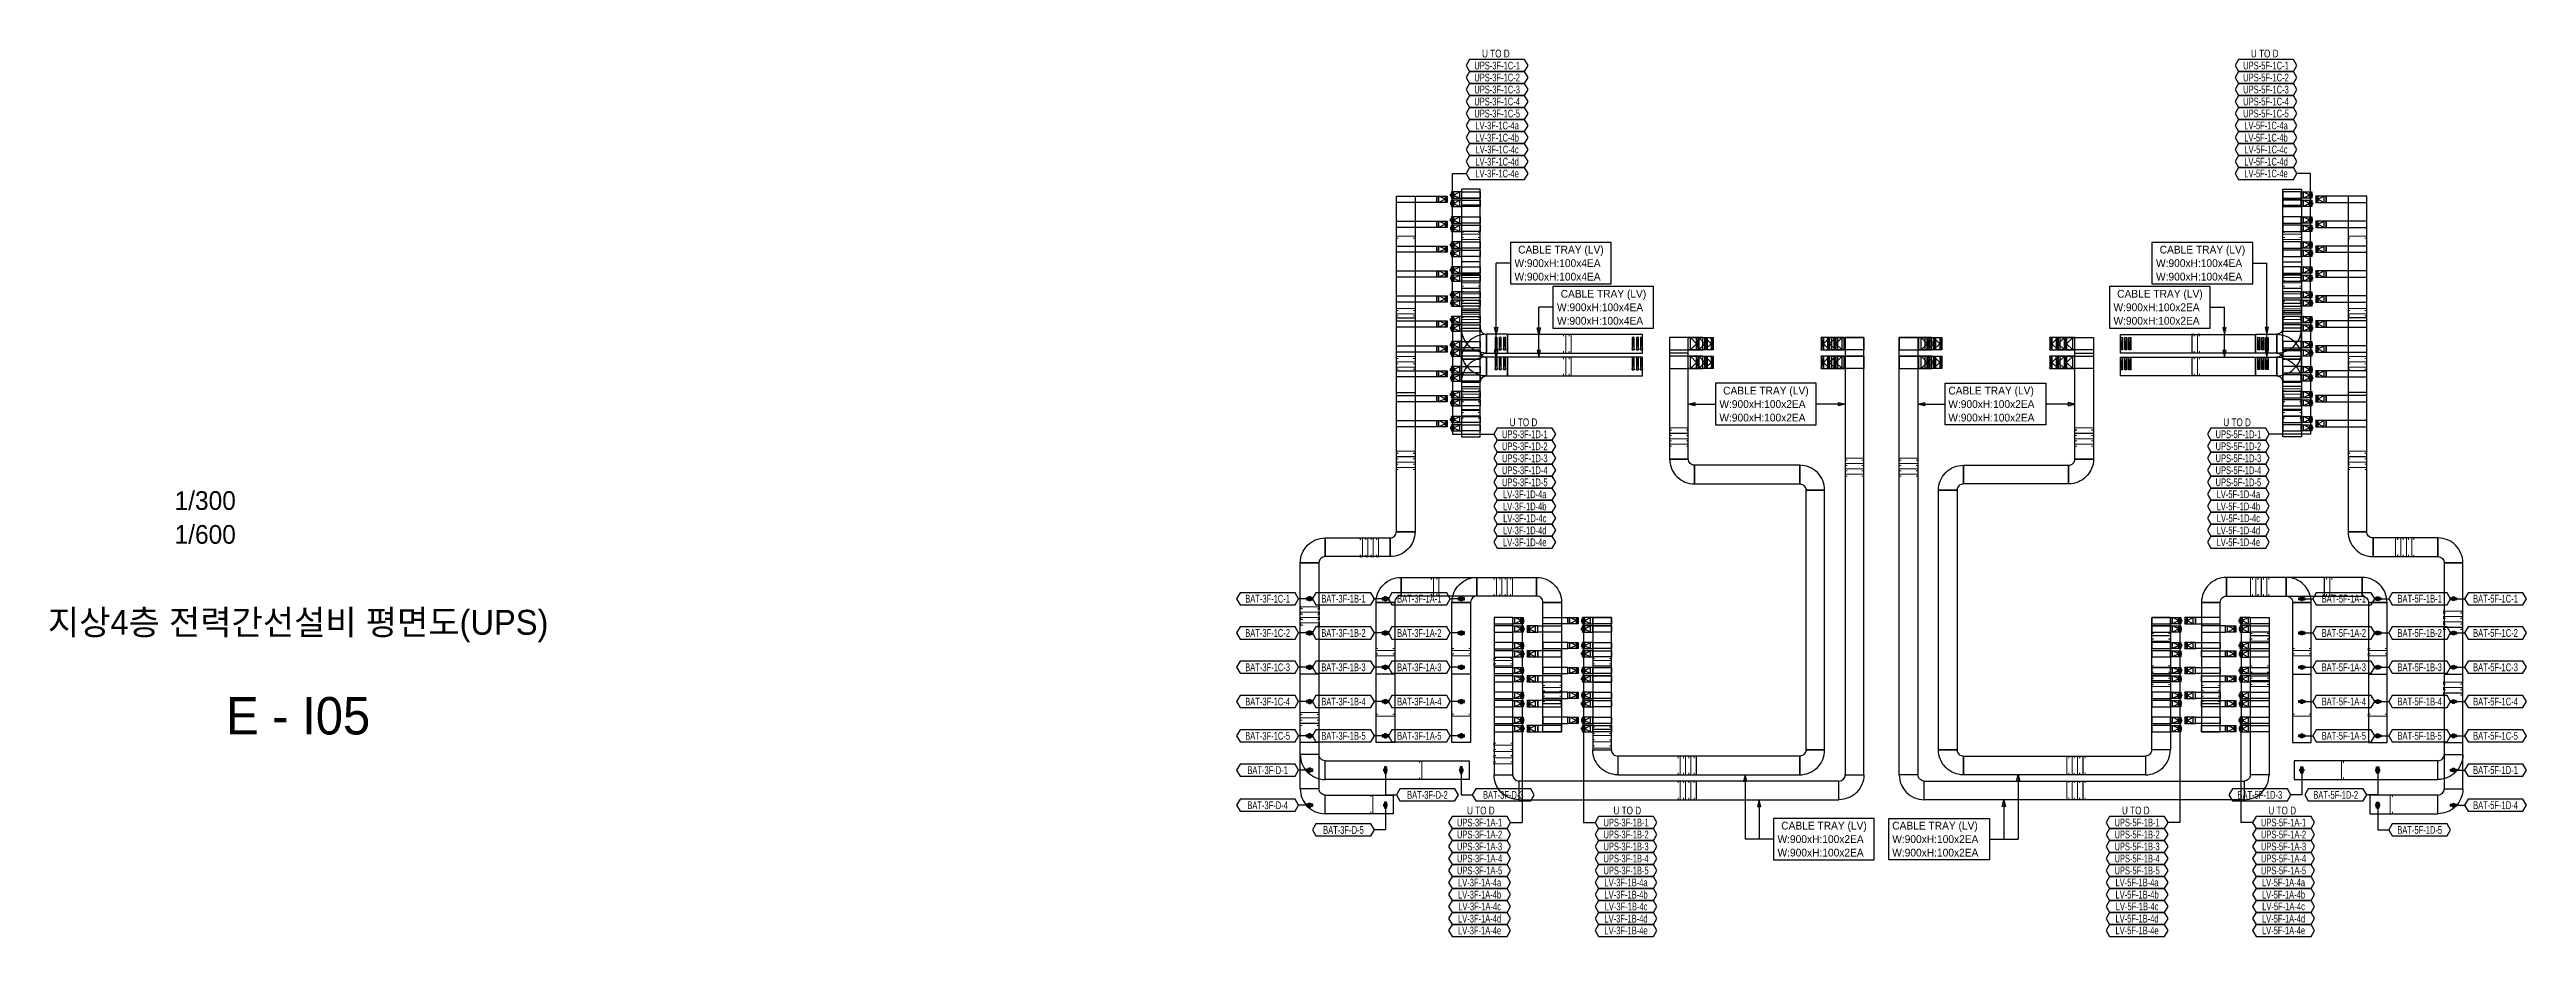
# Model space of a CAD drawing. Header units: millimetres. Extents: x 31670 to 374393, y -351975 to 839589.
# Drawn here: x 221287 to 340485, y 380468 to 423160 of the extents above; entities that cross this region are included whole.
import ezdxf
from ezdxf.enums import TextEntityAlignment as Align

# ---------------------------------------------------------------- set-up
doc = ezdxf.new("R2010")
doc.units = ezdxf.units.MM
doc.header["$LTSCALE"] = 150
for name, color, linetype in [('-----26 Electrical Cable Tray_HV_N', 30, 'Continuous'), ('-----26 Electrical Cable Tray_LV_UPS1', 6, 'Continuous'), ('-----26 Electrical Cable Tray_LV_UPS2', 2, 'Continuous'), ('-----26 Electrical Cable Tray_LV_UPSBAT', 11, 'Continuous'), ('-----29 주기', 1, 'Continuous'), ('-----30 Text', 2, 'Continuous'), ('-----41 Drawing Title', 2, 'Continuous'), ('-----42 Drawing Number', 2, 'Continuous'), ('-----43 Drawing Scale', 3, 'Continuous'), ('-----99 Cable Schedule', 2, 'Continuous')]:
    doc.layers.add(name, color=color, linetype=linetype)
doc.styles.add('ELEC', font='')
doc.styles.get('ELEC').set_extended_font_data('Dotum')

msp = doc.modelspace()

# ---------------------------------------------------------------- texts
at = {"layer": '-----26 Electrical Cable Tray_LV_UPS1', "style": 'ELEC'}
for s, p in [('CABLE TRAY (LV)', (291962, 413528)), ('CABLE TRAY (LV)', (322835, 413528)), ('W:900xH:100x4EA', (291784, 412878)), ('W:900xH:100x4EA', (322658, 412878)), ('CABLE TRAY (LV)', (294009, 411403)), ('CABLE TRAY (LV)', (320788, 411403)), ('W:900xH:100x4EA', (293831, 410753)), ('W:900xH:100x2EA', (320611, 410753)), ('W:900xH:100x2EA', (301647, 405443)), ('W:900xH:100x2EA', (312663, 405443)), ('W:900xH:100x2EA', (304444, 384504)), ('W:900xH:100x2EA', (309964, 384504))]:
    msp.add_text(s, height=375, dxfattribs=at).set_placement(p, align=Align.MIDDLE_LEFT)
at = {"layer": '-----26 Electrical Cable Tray_LV_UPS2', "style": 'ELEC'}
for s, p in [('W:900xH:100x4EA', (291784, 412228)), ('W:900xH:100x4EA', (322658, 412228)), ('W:900xH:100x4EA', (293831, 410103)), ('W:900xH:100x2EA', (320611, 410103)), ('CABLE TRAY (LV)', (301825, 406743)), ('CABLE TRAY (LV)', (312663, 406743)), ('W:900xH:100x2EA', (301647, 406093)), ('W:900xH:100x2EA', (312663, 406093)), ('W:900xH:100x2EA', (304444, 385154)), ('CABLE TRAY (LV)', (304622, 385804)), ('W:900xH:100x2EA', (309964, 385154)), ('CABLE TRAY (LV)', (309964, 385804))]:
    msp.add_text(s, height=375, dxfattribs=at).set_placement(p, align=Align.MIDDLE_LEFT)
at = {"layer": '-----30 Text', "linetype": 'Continuous', "style": 'ELEC', "width": 0.7}
for s, p in [('UPS-3F-1C-1', (290950, 422389)), ('UPS-3F-1C-2', (290950, 421812)), ('UPS-5F-1C-1', (327950, 422389)), ('UPS-5F-1C-2', (327950, 421812)), ('UPS-3F-1C-3', (290950, 421234)), ('UPS-3F-1C-4', (290950, 420657)), ('UPS-5F-1C-3', (327950, 421234)), ('UPS-5F-1C-4', (327950, 420657)), ('UPS-3F-1C-5', (290950, 420079)), ('LV-3F-1C-4a', (290950, 419502)), ('UPS-5F-1C-5', (327950, 420079)), ('LV-5F-1C-4a', (327950, 419502)), ('LV-3F-1C-4b', (290950, 418924)), ('LV-3F-1C-4c', (290950, 418347)), ('LV-5F-1C-4b', (327950, 418924)), ('LV-5F-1C-4c', (327950, 418347)), ('LV-3F-1C-4d', (290950, 417769)), ('LV-3F-1C-4e', (290950, 417192)), ('LV-5F-1C-4d', (327950, 417769)), ('LV-5F-1C-4e', (327950, 417192)), ('UPS-3F-1D-1', (292279, 404640)), ('UPS-3F-1D-2', (292279, 404062)), ('UPS-5F-1D-1', (326621, 404640)), ('UPS-5F-1D-2', (326621, 404062)), ('UPS-3F-1D-3', (292279, 403485)), ('UPS-3F-1D-4', (292279, 402907)), ('UPS-5F-1D-3', (326621, 403485)), ('UPS-5F-1D-4', (326621, 402907)), ('UPS-3F-1D-5', (292279, 402330)), ('LV-3F-1D-4a', (292279, 401752)), ('UPS-5F-1D-5', (326621, 402330)), ('LV-5F-1D-4a', (326621, 401752)), ('LV-3F-1D-4b', (292279, 401175)), ('LV-3F-1D-4c', (292279, 400597)), ('LV-5F-1D-4b', (326621, 401175)), ('LV-5F-1D-4c', (326621, 400597)), ('LV-3F-1D-4d', (292279, 400020)), ('LV-3F-1D-4e', (292279, 399442)), ('LV-5F-1D-4d', (326621, 400020)), ('LV-5F-1D-4e', (326621, 399442)), ('BAT-3F-1C-1', (279905, 396725)), ('BAT-3F-1B-1', (283555, 396725)), ('BAT-3F-1A-1', (287205, 396725)), ('BAT-5F-1A-1', (331695, 396725)), ('BAT-5F-1B-1', (335345, 396725)), ('BAT-5F-1C-1', (338995, 396725)), ('BAT-3F-1C-2', (279905, 395075)), ('BAT-3F-1B-2', (283555, 395075)), ('BAT-3F-1A-2', (287205, 395075)), ('BAT-5F-1A-2', (331695, 395075)), ('BAT-5F-1B-2', (335345, 395075)), ('BAT-5F-1C-2', (338995, 395075)), ('BAT-3F-1C-3', (279905, 393425)), ('BAT-3F-1B-3', (283555, 393425)), ('BAT-3F-1A-3', (287205, 393425)), ('BAT-5F-1A-3', (331695, 393425)), ('BAT-5F-1B-3', (335345, 393425)), ('BAT-5F-1C-3', (338995, 393425)), ('BAT-3F-1C-4', (279905, 391775)), ('BAT-3F-1B-4', (283555, 391775)), ('BAT-3F-1A-4', (287205, 391775)), ('BAT-5F-1A-4', (331695, 391775)), ('BAT-5F-1B-4', (335345, 391775)), ('BAT-5F-1C-4', (338995, 391775)), ('BAT-3F-1C-5', (279905, 390125)), ('BAT-3F-1B-5', (283555, 390125)), ('BAT-3F-1A-5', (287205, 390125)), ('BAT-5F-1A-5', (331695, 390125)), ('BAT-5F-1B-5', (335345, 390125)), ('BAT-5F-1C-5', (338995, 390125)), ('BAT-3F-D-1', (279905, 388475)), ('BAT-5F-1D-1', (338995, 388475)), ('BAT-3F-D-2', (287595, 387283)), ('BAT-3F-D-3', (291245, 387283)), ('BAT-5F-1D-3', (327655, 387283)), ('BAT-5F-1D-2', (331305, 387283)), ('BAT-3F-D-4', (279905, 386786)), ('BAT-5F-1D-4', (338995, 386786)), ('BAT-3F-D-5', (283555, 385595)), ('UPS-3F-1A-1', (290106, 385954, 0)), ('UPS-3F-1A-2', (290106, 385376, 0)), ('UPS-3F-1B-1', (297154, 385954, 0)), ('UPS-3F-1B-2', (297154, 385376, 0)), ('UPS-5F-1B-1', (321746, 385954, 0)), ('UPS-5F-1B-2', (321746, 385376, 0)), ('UPS-5F-1A-1', (328794, 385954)), ('UPS-5F-1A-2', (328794, 385376)), ('BAT-5F-1D-5', (335345, 385595)), ('UPS-3F-1A-3', (290106, 384799, 0)), ('UPS-3F-1A-4', (290106, 384221, 0)), ('UPS-3F-1A-5', (290106, 383644, 0)), ('UPS-3F-1B-3', (297154, 384799, 0)), ('UPS-3F-1B-4', (297154, 384221, 0)), ('UPS-3F-1B-5', (297154, 383644, 0)), ('UPS-5F-1B-3', (321746, 384799, 0)), ('UPS-5F-1B-4', (321746, 384221, 0)), ('UPS-5F-1B-5', (321746, 383644, 0)), ('UPS-5F-1A-3', (328794, 384799)), ('UPS-5F-1A-4', (328794, 384221)), ('UPS-5F-1A-5', (328794, 383644)), ('LV-3F-1A-4a', (290106, 383066, 0)), ('LV-3F-1A-4b', (290106, 382489, 0)), ('LV-3F-1B-4a', (297154, 383066, 0)), ('LV-3F-1B-4b', (297154, 382489, 0)), ('LV-5F-1B-4a', (321746, 383066, 0)), ('LV-5F-1B-4b', (321746, 382489, 0)), ('LV-5F-1A-4a', (328794, 383066)), ('LV-5F-1A-4b', (328794, 382489)), ('LV-3F-1A-4d', (290106, 381334, 0)), ('LV-3F-1A-4c', (290106, 381911, 0)), ('LV-3F-1B-4d', (297154, 381334, 0)), ('LV-3F-1B-4c', (297154, 381911, 0)), ('LV-5F-1B-4d', (321746, 381334, 0)), ('LV-5F-1B-4c', (321746, 381911, 0)), ('LV-5F-1A-4d', (328794, 381334)), ('LV-5F-1A-4c', (328794, 381911)), ('LV-3F-1A-4e', (290106, 380756, 0)), ('LV-3F-1B-4e', (297154, 380756, 0)), ('LV-5F-1B-4e', (321746, 380756, 0)), ('LV-5F-1A-4e', (328794, 380756))]:
    msp.add_text(s, height=375, dxfattribs=at).set_placement(p, align=Align.MIDDLE)
at = {"layer": '-----41 Drawing Title', "style": 'ELEC'}
msp.add_text('지상4층 전력간선설비 평면도(UPS)', height=1200, dxfattribs=at).set_placement((233250, 395590), align=Align.MIDDLE_CENTER)
at = {"layer": '-----42 Drawing Number', "style": 'ELEC'}
msp.add_text('E - I05', height=1800, dxfattribs=at).set_placement((233250, 391090), align=Align.MIDDLE_CENTER)
at = {"layer": '-----43 Drawing Scale', "style": 'ELEC'}
for s, p in [('1/300', (228779, 401450)), ('1/600', (228779, 399820))]:
    msp.add_text(s, height=900, dxfattribs=at).set_placement(p, align=Align.MIDDLE_CENTER)
at = {"layer": '-----99 Cable Schedule', "style": 'ELEC', "width": 0.8}
for p in [(290889, 422967), (327888, 422967), (292218, 405217), (326559, 405217), (290168, 386531, 0), (297215, 386531, 0), (321685, 386531, 0), (328732, 386531)]:
    msp.add_text('U TO D', height=375, dxfattribs=at).set_placement(p, align=Align.MIDDLE)

# ---------------------------------------------------------------- blocks, each defined once
blk = doc.blocks.new('A$550585017316')
at = {"color": 0}
for p, q in [((400, 300), (0, 300)), ((0, 300), (0, 0)), ((0, 0), (400, 0)), ((500, 300), (400, 300)), ((400, 0), (500, 0)), ((500, 0), (500, 300))]:
    blk.add_line(p, q, dxfattribs=at)
at = {"color": 8}
for p, q in [((100, 0), (0, 300)), ((0, 0), (100, 300)), ((100, 150), (400, 300)), ((100, 300), (100, 0)), ((100, 150), (400, 0)), ((400, 0), (400, 300))]:
    blk.add_line(p, q, dxfattribs=at)
blk = doc.blocks.new('A$495596483691')
at = {"color": 0}
for p, q in [((100, 600), (0, 600)), ((0, 600), (0, 0)), ((0, 0), (100, 0)), ((500, 600), (100, 600)), ((100, 0), (500, 0)), ((500, 0), (500, 600))]:
    blk.add_line(p, q, dxfattribs=at)
at = {"color": 8}
for p, q in [((400, 300), (100, 600)), ((100, 600), (100, 0)), ((400, 300), (100, 0)), ((400, 0), (400, 600)), ((400, 600), (500, 0)), ((500, 600), (400, 0))]:
    blk.add_line(p, q, dxfattribs=at)
blk = doc.blocks.new('A$C9a0ab699')
h = blk.add_hatch(color=0)
edge = h.paths.add_edge_path()
edge.add_arc((64, 64), 64, 720, 1080, ccw=False)
at = {"color": 0}
blk.add_circle((64, 64), 64, dxfattribs=at)

# ---------------------------------------------------------------- linework, layer by layer
at = {"layer": '-----26 Electrical Cable Tray_HV_N', "color": 1}
for p, q in [((291590, 412878), (290905, 412878)), ((327310, 412878), (327995, 412878)), ((293637, 410753), (292952, 410753)), ((325263, 410753), (325948, 410753)), ((303565, 385154), (302880, 385154)), ((304250, 385151), (303565, 385151)), ((314650, 385151), (315335, 385151)), ((315335, 385154), (316020, 385154))]:
    msp.add_line(p, q, dxfattribs=at)
for points in [[(296436, 411878), (296436, 413878), (291590, 413878), (291590, 411878)], [(327310, 411878), (327310, 413878), (322464, 413878), (322464, 411878)], [(298483, 409753), (298483, 411753), (293637, 411753), (293637, 409753)], [(325263, 409753), (325263, 411753), (320417, 411753), (320417, 409753)], [(306299, 405093), (306299, 407093), (301453, 407093), (301453, 405093)]]:
    msp.add_lwpolyline(points, close=True, dxfattribs=at)
for points in [[(290905, 409452), (290825, 409772), (290985, 409772), (290905, 409452), (290905, 412878)], [(327995, 409452), (328075, 409772), (327915, 409772), (327995, 409452), (327995, 412878)], [(292952, 409450), (292872, 409770), (293032, 409770), (292952, 409450), (292952, 410753)], [(325948, 409450), (326028, 409770), (325868, 409770), (325948, 409450), (325948, 410753)], [(290905, 408352), (290825, 408672), (290985, 408672), (290905, 408352), (290905, 409452)], [(292952, 408352), (293032, 408672), (292872, 408672), (292952, 408352), (292952, 409452)], [(325948, 408352), (326028, 408672), (325868, 408672), (325948, 408352), (325948, 409452)], [(327995, 408352), (328075, 408672), (327915, 408672), (327995, 408352), (327995, 409452)], [(300150, 406093), (300470, 406173), (300470, 406013), (300150, 406093), (301453, 406093)], [(307700, 406093), (307380, 406013), (307380, 406173), (307700, 406093), (306299, 406093)], [(303565, 387050), (303485, 386730), (303645, 386730), (303565, 387050), (303565, 385151)], [(315335, 387050), (315415, 386730), (315255, 386730), (315335, 387050), (315335, 385151)]]:
    msp.add_lwpolyline(points, dxfattribs=at)
at = {"layer": '-----26 Electrical Cable Tray_HV_N', "color": 1, "elevation": 0}
for points in [[(312503, 405093), (312503, 407093), (317349, 407093), (317349, 405093)], [(309096, 384154), (309096, 386154), (304250, 386154), (304250, 384154)], [(309804, 384154), (309804, 386154), (314650, 386154), (314650, 384154)]]:
    msp.add_lwpolyline(points, close=True, dxfattribs=at)
for points in [[(311200, 406093), (311520, 406173), (311520, 406013), (311200, 406093), (312503, 406093)], [(318750, 406093), (318430, 406173), (318430, 406013), (318750, 406093), (317349, 406093)], [(302880, 388263), (302800, 387943), (302960, 387943), (302880, 388263), (302880, 385154)], [(316020, 388263), (316100, 387943), (315940, 387943), (316020, 388263), (316020, 385154)]]:
    msp.add_lwpolyline(points, dxfattribs=at)
at = {"layer": '-----26 Electrical Cable Tray_LV_UPS1', "elevation": 0}
for points in [[(289236, 409752), (290136, 409752), (290136, 416445), (289236, 416445)], [(289251, 416302), (290136, 416302), (290136, 416002), (289251, 416002)], [(329664, 409752), (328764, 409752), (328764, 416445), (329664, 416445)], [(329649, 416302), (328764, 416302), (328764, 416002), (329649, 416002)], [(289251, 415102), (290136, 415102), (290136, 414802), (289251, 414802)], [(329649, 415102), (328764, 415102), (328764, 414802), (329649, 414802)], [(289251, 413902), (290136, 413902), (290136, 413602), (289251, 413602)], [(329649, 413902), (328764, 413902), (328764, 413602), (329649, 413602)], [(289236, 409752), (290136, 409752), (290136, 412948), (289236, 412948)], [(289251, 412702), (290136, 412702), (290136, 412402), (289251, 412402)], [(329664, 409752), (328764, 409752), (328764, 412948), (329664, 412948)], [(329649, 412702), (328764, 412702), (328764, 412402), (329649, 412402)], [(289251, 411502), (290136, 411502), (290136, 411202), (289251, 411202)], [(329649, 411502), (328764, 411502), (328764, 411202), (329649, 411202)], [(289236, 409752), (290136, 409752), (290136, 410596), (289236, 410596)], [(289251, 410302), (290136, 410302), (290136, 410002), (289251, 410002)], [(329664, 409752), (328764, 409752), (328764, 410596), (329664, 410596)], [(329649, 410302), (328764, 410302), (328764, 410002), (329649, 410002)], [(289251, 409102), (290136, 409102), (290136, 408802), (289251, 408802)], [(290436, 409452), (290436, 408552), (291450, 408552), (291450, 409452)], [(290436, 409452), (290436, 408552), (291450, 408552), (291450, 409452)], [(290950, 408702), (290950, 409302), (290850, 409302), (290850, 408702)], [(291150, 408702), (291150, 409302), (291050, 409302), (291050, 408702)], [(291350, 408702), (291350, 409302), (291250, 409302), (291250, 408702)], [(291450, 409450), (291450, 408550), (297950, 408550), (297950, 409450)], [(291450, 409450), (291450, 408550), (297950, 408550), (297950, 409450)], [(297550, 408700), (297550, 409300), (297450, 409300), (297450, 408700)], [(297750, 408700), (297750, 409300), (297650, 409300), (297650, 408700)], [(297950, 408700), (297950, 409300), (297850, 409300), (297850, 408700)], [(300850, 409300), (299250, 409300), (299250, 408700), (300850, 408700)], [(300550, 409300), (299250, 409300), (299250, 408700), (300550, 408700)], [(300250, 409300), (299250, 409300), (299250, 408700), (300250, 408700)], [(307050, 409300), (308600, 409300), (308600, 408700), (307050, 408700)], [(307350, 409300), (308600, 409300), (308600, 408700), (307350, 408700)], [(307650, 409300), (308600, 409300), (308600, 408700), (307650, 408700)], [(311850, 409300), (310300, 409300), (310300, 408700), (311850, 408700)], [(311550, 409300), (310300, 409300), (310300, 408700), (311550, 408700)], [(311250, 409300), (310300, 409300), (310300, 408700), (311250, 408700)], [(318050, 409300), (319650, 409300), (319650, 408700), (318050, 408700)], [(318350, 409300), (319650, 409300), (319650, 408700), (318350, 408700)], [(318650, 409300), (319650, 409300), (319650, 408700), (318650, 408700)], [(318750, 409300), (319650, 409300), (319650, 403450), (318750, 403450)], [(318750, 409300), (319650, 409300), (319650, 403450), (318750, 403450)], [(327450, 409450), (327450, 408550), (320950, 408550), (320950, 409450)], [(327450, 409450), (327450, 408550), (320950, 408550), (320950, 409450)], [(320950, 408700), (320950, 409300), (321050, 409300), (321050, 408700)], [(321150, 408700), (321150, 409300), (321250, 409300), (321250, 408700)], [(321350, 408700), (321350, 409300), (321450, 409300), (321450, 408700)], [(328464, 409452), (328464, 408552), (327450, 408552), (327450, 409452)], [(328464, 409452), (328464, 408552), (327450, 408552), (327450, 409452)], [(327550, 408702), (327550, 409302), (327650, 409302), (327650, 408702)], [(327750, 408702), (327750, 409302), (327850, 409302), (327850, 408702)], [(327950, 408702), (327950, 409302), (328050, 409302), (328050, 408702)], [(329649, 409102), (328764, 409102), (328764, 408802), (329649, 408802)], [(289236, 406940), (290136, 406940), (290136, 408252), (289236, 408252)], [(289236, 404525), (290136, 404525), (290136, 408252), (289236, 408252)], [(289251, 407902), (290136, 407902), (290136, 407602), (289251, 407602)], [(329664, 406940), (328764, 406940), (328764, 408252), (329664, 408252)], [(329664, 404525), (328764, 404525), (328764, 408252), (329664, 408252)], [(329649, 407902), (328764, 407902), (328764, 407602), (329649, 407602)], [(289251, 406702), (290136, 406702), (290136, 406402), (289251, 406402)], [(329649, 406702), (328764, 406702), (328764, 406402), (329649, 406402)], [(289251, 405502), (290136, 405502), (290136, 405202), (289251, 405202)], [(329649, 405502), (328764, 405502), (328764, 405202), (329649, 405202)], [(305512, 402250), (305512, 403150), (300450, 403150), (300450, 402250)], [(305512, 402250), (305512, 403150), (300450, 403150), (300450, 402250)], [(313388, 402250), (313388, 403150), (318450, 403150), (318450, 402250)], [(313388, 402250), (313388, 403150), (318450, 403150), (318450, 402250)], [(305812, 389450), (306712, 389450), (306712, 401950), (305812, 401950)], [(305812, 389450), (306712, 389450), (306712, 401950), (305812, 401950)], [(313088, 389450), (312188, 389450), (312188, 401950), (313088, 401950)], [(313088, 389450), (312188, 389450), (312188, 401950), (313088, 401950)], [(291699, 395819), (290800, 395819), (290800, 395519), (291699, 395519)], [(290800, 388250), (291700, 388250), (291700, 395819), (290800, 395819)], [(295551, 395821), (296451, 395821), (296451, 395521), (295551, 395521)], [(295551, 389450), (296451, 389450), (296451, 395819), (295551, 395819)], [(323349, 395821), (322449, 395821), (322449, 395521), (323349, 395521)], [(323349, 389450), (322449, 389450), (322449, 395819), (323349, 395819)], [(328100, 388250), (327200, 388250), (327200, 395819), (328100, 395819)], [(327201, 395819), (328100, 395819), (328100, 395519), (327201, 395519)], [(291699, 394619), (290800, 394619), (290800, 394319), (291699, 394319)], [(295551, 394621), (296451, 394621), (296451, 394321), (295551, 394321)], [(323349, 394621), (322449, 394621), (322449, 394321), (323349, 394321)], [(327201, 394619), (328100, 394619), (328100, 394319), (327201, 394319)], [(291699, 393419), (290800, 393419), (290800, 393119), (291699, 393119)], [(295551, 393421), (296451, 393421), (296451, 393121), (295551, 393121)], [(295551, 392706), (296451, 392706), (296451, 393421), (295551, 393421)], [(295551, 389450), (296451, 389450), (296451, 393419), (295551, 393419)], [(323349, 393421), (322449, 393421), (322449, 393121), (323349, 393121)], [(323349, 392706), (322449, 392706), (322449, 393421), (323349, 393421)], [(323349, 389450), (322449, 389450), (322449, 393419), (323349, 393419)], [(327201, 393419), (328100, 393419), (328100, 393119), (327201, 393119)], [(291699, 392219), (290800, 392219), (290800, 391919), (291699, 391919)], [(295551, 392221), (296451, 392221), (296451, 391921), (295551, 391921)], [(323349, 392221), (322449, 392221), (322449, 391921), (323349, 391921)], [(327201, 392219), (328100, 392219), (328100, 391919), (327201, 391919)], [(291699, 391019), (290800, 391019), (290800, 390719), (291699, 390719)], [(295551, 391021), (296451, 391021), (296451, 390721), (295551, 390721)], [(323349, 391021), (322449, 391021), (322449, 390721), (323349, 390721)], [(327201, 391019), (328100, 391019), (328100, 390719), (327201, 390719)]]:
    msp.add_lwpolyline(points, close=True, dxfattribs=at)
at = {"layer": '-----26 Electrical Cable Tray_LV_UPS1', "ltscale": 7.5, "const_width": 50, "elevation": 0}
for points in [[(289336, 414112), (289236, 414112), (289236, 414012), (290136, 414012), (290136, 414112), (290036, 414112)], [(329564, 414112), (329664, 414112), (329664, 414012), (328764, 414012), (328764, 414112), (328864, 414112)], [(289336, 411765), (289236, 411765), (289236, 411665), (290136, 411665), (290136, 411765), (290036, 411765)], [(289336, 411506), (289236, 411506), (289236, 411406), (290136, 411406), (290136, 411506), (290036, 411506)], [(329564, 411765), (329664, 411765), (329664, 411665), (328764, 411665), (328764, 411765), (328864, 411765)], [(329564, 411506), (329664, 411506), (329664, 411406), (328764, 411406), (328764, 411506), (328864, 411506)], [(289336, 410523), (289236, 410523), (289236, 410423), (290136, 410423), (290136, 410523), (290036, 410523)], [(289336, 410264), (289236, 410264), (289236, 410164), (290136, 410164), (290136, 410264), (290036, 410264)], [(329564, 410523), (329664, 410523), (329664, 410423), (328764, 410423), (328764, 410523), (328864, 410523)], [(329564, 410264), (329664, 410264), (329664, 410164), (328764, 410164), (328764, 410264), (328864, 410264)], [(289336, 410004), (289236, 410004), (289236, 409904), (290136, 409904), (290136, 410004), (290036, 410004)], [(294150, 409350), (294150, 409450), (294250, 409450), (294250, 408550), (294150, 408550), (294150, 408650)], [(294410, 409350), (294410, 409450), (294510, 409450), (294510, 408550), (294410, 408550), (294410, 408650)], [(324490, 409350), (324490, 409450), (324390, 409450), (324390, 408550), (324490, 408550), (324490, 408650)], [(324750, 409350), (324750, 409450), (324650, 409450), (324650, 408550), (324750, 408550), (324750, 408650)], [(329564, 410004), (329664, 410004), (329664, 409904), (328764, 409904), (328764, 410004), (328864, 410004)], [(289336, 406730), (289236, 406730), (289236, 406830), (290136, 406830), (290136, 406730), (290036, 406730)], [(329564, 406730), (329664, 406730), (329664, 406830), (328764, 406830), (328764, 406730), (328864, 406730)], [(289336, 405682), (289236, 405682), (289236, 405782), (290136, 405782), (290136, 405682), (290036, 405682)], [(329564, 405682), (329664, 405682), (329664, 405782), (328764, 405782), (328764, 405682), (328864, 405682)], [(299350, 404586), (299250, 404586), (299250, 404686), (300150, 404686), (300150, 404586), (300050, 404586)], [(318850, 404846), (318750, 404846), (318750, 404946), (319650, 404946), (319650, 404846), (319550, 404846)], [(318850, 404586), (318750, 404586), (318750, 404686), (319650, 404686), (319650, 404586), (319550, 404586)], [(307800, 403137), (307700, 403137), (307700, 403237), (308600, 403237), (308600, 403137), (308500, 403137)], [(310400, 403137), (310300, 403137), (310300, 403237), (311200, 403237), (311200, 403137), (311100, 403137)], [(322549, 394786), (322449, 394786), (322449, 394686), (323349, 394686), (323349, 394786), (323249, 394786)], [(327300, 394786), (327200, 394786), (327200, 394686), (328100, 394686), (328100, 394786), (328000, 394786)], [(291600, 393592), (291700, 393592), (291700, 393492), (290800, 393492), (290800, 393592), (290900, 393592)], [(296351, 393592), (296451, 393592), (296451, 393492), (295551, 393492), (295551, 393592), (295651, 393592)], [(322549, 392894), (322449, 392894), (322449, 392794), (323349, 392794), (323349, 392894), (323249, 392894)], [(322549, 392594), (322449, 392594), (322449, 392494), (323349, 392494), (323349, 392594), (323249, 392594)], [(327300, 392894), (327200, 392894), (327200, 392794), (328100, 392794), (328100, 392894), (328000, 392894)], [(327300, 392594), (327200, 392594), (327200, 392494), (328100, 392494), (328100, 392594), (328000, 392594)], [(296351, 389938), (296451, 389938), (296451, 389838), (295551, 389838), (295551, 389938), (295651, 389938)], [(291600, 389171), (291700, 389171), (291700, 389071), (290800, 389071), (290800, 389171), (290900, 389171)], [(291600, 388871), (291700, 388871), (291700, 388771), (290800, 388771), (290800, 388871), (290900, 388871)], [(296351, 389638), (296451, 389638), (296451, 389538), (295551, 389538), (295551, 389638), (295651, 389638)], [(300176, 389050), (300176, 389150), (300276, 389150), (300276, 388250), (300176, 388250), (300176, 388350)], [(318724, 389050), (318724, 389150), (318624, 389150), (318624, 388250), (318724, 388250), (318724, 388350)], [(300176, 387850), (300176, 387950), (300276, 387950), (300276, 387050), (300176, 387050), (300176, 387150)], [(318724, 387850), (318724, 387950), (318624, 387950), (318624, 387050), (318724, 387050), (318724, 387150)]]:
    msp.add_lwpolyline(points, dxfattribs=at)
at = {"layer": '-----26 Electrical Cable Tray_LV_UPS1', "elevation": 0}
for points in [[(290136, 409752), (290136, 409752, 0.4142136), (290436, 409452), (290436, 409452), (290436, 408552, -0.4142136), (289236, 409752)], [(290136, 409752), (290136, 409752, 0.4142136), (290436, 409452), (290436, 409452), (290436, 408552, -0.4142136), (289236, 409752)], [(290136, 408252), (289236, 408252), (289236, 408252), (289236, 409752), (290136, 409752, 0.4142136), (290436, 409452), (290436, 408552), (290436, 408552, 0.4142136)], [(290136, 408252), (290136, 408252, -0.4142136), (290436, 408552), (290436, 408552), (290436, 409452, 0.4142136), (289236, 408252)], [(328764, 409752), (328764, 409752, -0.4142136), (328464, 409452), (328464, 409452), (328464, 408552, 0.4142136), (329664, 409752)], [(328764, 409752), (328764, 409752, -0.4142136), (328464, 409452), (328464, 409452), (328464, 408552, 0.4142136), (329664, 409752)], [(328764, 408252), (329664, 408252), (329664, 408252), (329664, 409752), (328764, 409752, -0.4142136), (328464, 409452), (328464, 408552), (328464, 408552, -0.4142136)], [(328764, 408252), (328764, 408252, 0.4142136), (328464, 408552), (328464, 408552), (328464, 409452, -0.4142136), (329664, 408252)], [(300450, 403150), (300450, 403150, -0.4142136), (300150, 403450), (300150, 403450), (299250, 403450, 0.4142136), (300450, 402250)], [(300450, 403150), (300450, 403150, -0.4142136), (300150, 403450), (300150, 403450), (299250, 403450, 0.4142136), (300450, 402250)], [(305512, 402250), (305512, 402250, -0.4142136), (305812, 401950), (305812, 401950), (306712, 401950, 0.4142136), (305512, 403150)], [(305512, 402250), (305512, 402250, -0.4142136), (305812, 401950), (305812, 401950), (306712, 401950, 0.4142136), (305512, 403150)], [(313388, 402250), (313388, 402250, 0.4142136), (313088, 401950), (313088, 401950), (312188, 401950, -0.4142136), (313388, 403150)], [(313388, 402250), (313388, 402250, 0.4142136), (313088, 401950), (313088, 401950), (312188, 401950, -0.4142136), (313388, 403150)], [(318450, 403150), (318450, 403150, 0.4142136), (318750, 403450), (318750, 403450), (319650, 403450, -0.4142136), (318450, 402250)], [(318450, 403150), (318450, 403150, 0.4142136), (318750, 403450), (318750, 403450), (319650, 403450, -0.4142136), (318450, 402250)], [(305812, 389450), (305812, 389450, -0.4142136), (305512, 389150), (305512, 389150), (305512, 388250, 0.4142136), (306712, 389450)], [(305812, 389450), (305812, 389450, -0.4142136), (305512, 389150), (305512, 389150), (305512, 388250, 0.4142136), (306712, 389450)], [(313088, 389450), (313088, 389450, 0.4142136), (313388, 389150), (313388, 389150), (313388, 388250, -0.4142136), (312188, 389450)], [(313088, 389450), (313088, 389450, 0.4142136), (313388, 389150), (313388, 389150), (313388, 388250, -0.4142136), (312188, 389450)]]:
    msp.add_lwpolyline(points, format="xyb", close=True, dxfattribs=at)
for points in [[(290850, 408702), (290950, 409302)], [(290850, 409302), (290950, 408702)], [(291050, 408702), (291150, 409302)], [(291050, 409302), (291150, 408702)], [(291250, 408702), (291350, 409302)], [(291250, 409302), (291350, 408702)], [(297450, 408700), (297550, 409300)], [(297450, 409300), (297550, 408700)], [(297650, 408700), (297750, 409300)], [(297650, 409300), (297750, 408700)], [(297850, 408700), (297950, 409300)], [(297850, 409300), (297950, 408700)], [(321050, 408700), (320950, 409300)], [(321050, 409300), (320950, 408700)], [(321250, 408700), (321150, 409300)], [(321250, 409300), (321150, 408700)], [(321450, 408700), (321350, 409300)], [(321450, 409300), (321350, 408700)], [(327650, 408702), (327550, 409302)], [(327650, 409302), (327550, 408702)], [(327850, 408702), (327750, 409302)], [(327850, 409302), (327750, 408702)], [(328050, 408702), (327950, 409302)], [(328050, 409302), (327950, 408702)]]:
    msp.add_lwpolyline(points, dxfattribs=at)
at = {"layer": '-----26 Electrical Cable Tray_LV_UPS1'}
for points in [[(300150, 409300), (299250, 409300), (299250, 403450), (300150, 403450)], [(300150, 409300), (299250, 409300), (299250, 403450), (300150, 403450)], [(307700, 388250), (308600, 388250), (308600, 409300), (307700, 409300)], [(307700, 388250), (308600, 388250), (308600, 409300), (307700, 409300)], [(311200, 388250), (310300, 388250), (310300, 409300), (311200, 409300)], [(311200, 388250), (310300, 388250), (310300, 409300), (311200, 409300)], [(290800, 388250), (291700, 388250), (291700, 393419), (290800, 393419)], [(328100, 388250), (327200, 388250), (327200, 393419), (328100, 393419)], [(296751, 389150), (296751, 388250), (305512, 388250), (305512, 389150)], [(296751, 389150), (296751, 388250), (305512, 388250), (305512, 389150)], [(322149, 389150), (322149, 388250), (313388, 388250), (313388, 389150)], [(322149, 389150), (322149, 388250), (313388, 388250), (313388, 389150)], [(292000, 387950), (292000, 387050), (307400, 387050), (307400, 387950)], [(292000, 387950), (292000, 387050), (307400, 387050), (307400, 387950)], [(326900, 387950), (326900, 387050), (311500, 387050), (311500, 387950)], [(326900, 387950), (326900, 387050), (311500, 387050), (311500, 387950)]]:
    msp.add_lwpolyline(points, close=True, dxfattribs=at)
at = {"layer": '-----26 Electrical Cable Tray_LV_UPS1', "ltscale": 7.5, "const_width": 50}
for points in [[(299350, 404846), (299250, 404846), (299250, 404946), (300150, 404946), (300150, 404846), (300050, 404846)], [(307800, 403397), (307700, 403397), (307700, 403497), (308600, 403497), (308600, 403397), (308500, 403397)], [(310400, 403397), (310300, 403397), (310300, 403497), (311200, 403497), (311200, 403397), (311100, 403397)], [(300436, 389050), (300436, 389150), (300536, 389150), (300536, 388250), (300436, 388250), (300436, 388350)], [(318464, 389050), (318464, 389150), (318364, 389150), (318364, 388250), (318464, 388250), (318464, 388350)], [(300436, 387850), (300436, 387950), (300536, 387950), (300536, 387050), (300436, 387050), (300436, 387150)], [(318464, 387850), (318464, 387950), (318364, 387950), (318364, 387050), (318464, 387050), (318464, 387150)]]:
    msp.add_lwpolyline(points, dxfattribs=at)
at = {"layer": '-----26 Electrical Cable Tray_LV_UPS1'}
for points in [[(296451, 389450), (296451, 389450, 0.4142136), (296751, 389150), (296751, 389150), (296751, 388250, -0.4142136), (295551, 389450)], [(296451, 389450), (296451, 389450, 0.4142136), (296751, 389150), (296751, 389150), (296751, 388250, -0.4142136), (295551, 389450)], [(322449, 389450), (322449, 389450, -0.4142136), (322149, 389150), (322149, 389150), (322149, 388250, 0.4142136), (323349, 389450)], [(322449, 389450), (322449, 389450, -0.4142136), (322149, 389150), (322149, 389150), (322149, 388250, 0.4142136), (323349, 389450)], [(291700, 388250), (291700, 388250, 0.4142136), (292000, 387950), (292000, 387950), (292000, 387050, -0.4142136), (290800, 388250)], [(291700, 388250), (291700, 388250, 0.4142136), (292000, 387950), (292000, 387950), (292000, 387050, -0.4142136), (290800, 388250)], [(307400, 387950), (307400, 387950, 0.4142136), (307700, 388250), (307700, 388250), (308600, 388250, -0.4142136), (307400, 387050)], [(307400, 387950), (307400, 387950, 0.4142136), (307700, 388250), (307700, 388250), (308600, 388250, -0.4142136), (307400, 387050)], [(311500, 387950), (311500, 387950, -0.4142136), (311200, 388250), (311200, 388250), (310300, 388250, 0.4142136), (311500, 387050)], [(311500, 387950), (311500, 387950, -0.4142136), (311200, 388250), (311200, 388250), (310300, 388250, 0.4142136), (311500, 387050)], [(327200, 388250), (327200, 388250, -0.4142136), (326900, 387950), (326900, 387950), (326900, 387050, 0.4142136), (328100, 388250)], [(327200, 388250), (327200, 388250, -0.4142136), (326900, 387950), (326900, 387950), (326900, 387050, 0.4142136), (328100, 388250)]]:
    msp.add_lwpolyline(points, format="xyb", close=True, dxfattribs=at)
at = {"layer": '-----26 Electrical Cable Tray_LV_UPS2'}
for points in [[(289236, 408652), (290136, 408652), (290136, 415996), (289236, 415996)], [(289236, 408652), (290136, 408652), (290136, 415666), (289236, 415666)], [(329664, 408652), (328764, 408652), (328764, 415996), (329664, 415996)], [(329664, 408652), (328764, 408652), (328764, 415666), (329664, 415666)], [(289236, 408652), (290136, 408652), (290136, 412352), (289236, 412352)], [(329664, 408652), (328764, 408652), (328764, 412352), (329664, 412352)], [(289236, 408652), (290136, 408652), (290136, 410499), (289236, 410499)], [(329664, 408652), (328764, 408652), (328764, 410499), (329664, 410499)], [(290436, 408352), (290436, 407452), (291450, 407452), (291450, 408352)], [(290436, 408352), (290436, 407452), (291450, 407452), (291450, 408352)], [(290950, 407752), (290950, 408352), (290850, 408352), (290850, 407752)], [(291150, 407752), (291150, 408352), (291050, 408352), (291050, 407752)], [(291350, 407752), (291350, 408352), (291250, 408352), (291250, 407752)], [(291450, 408350), (291450, 407450), (297950, 407450), (297950, 408350)], [(291450, 408350), (291450, 407450), (297950, 407450), (297950, 408350)], [(297550, 407750), (297550, 408350), (297450, 408350), (297450, 407750)], [(297750, 407750), (297750, 408350), (297650, 408350), (297650, 407750)], [(297950, 407750), (297950, 408350), (297850, 408350), (297850, 407750)], [(300150, 408550), (299250, 408550), (299250, 403450), (300150, 403450)], [(300150, 408550), (299250, 408550), (299250, 403450), (300150, 403450)], [(300850, 408400), (299250, 408400), (299250, 407800), (300850, 407800)], [(300550, 408400), (299250, 408400), (299250, 407800), (300550, 407800)], [(300250, 408400), (299250, 408400), (299250, 407800), (300250, 407800)], [(307700, 388250), (308600, 388250), (308600, 408400), (307700, 408400)], [(307700, 388250), (308600, 388250), (308600, 408400), (307700, 408400)], [(311200, 388250), (310300, 388250), (310300, 408400), (311200, 408400)], [(311200, 388250), (310300, 388250), (310300, 408400), (311200, 408400)], [(318050, 408400), (319650, 408400), (319650, 407800), (318050, 407800)], [(318350, 408400), (319650, 408400), (319650, 407800), (318350, 407800)], [(318650, 408400), (319650, 408400), (319650, 407800), (318650, 407800)], [(327450, 408350), (327450, 407450), (320950, 407450), (320950, 408350)], [(320950, 407750), (320950, 408350), (321050, 408350), (321050, 407750)], [(327450, 408350), (327450, 407450), (320950, 407450), (320950, 408350)], [(321150, 407750), (321150, 408350), (321250, 408350), (321250, 407750)], [(321350, 407750), (321350, 408350), (321450, 408350), (321450, 407750)], [(328464, 408352), (328464, 407452), (327450, 407452), (327450, 408352)], [(328464, 408352), (328464, 407452), (327450, 407452), (327450, 408352)], [(327550, 407752), (327550, 408352), (327650, 408352), (327650, 407752)], [(327750, 407752), (327750, 408352), (327850, 408352), (327850, 407752)], [(327950, 407752), (327950, 408352), (328050, 408352), (328050, 407752)], [(289236, 405840), (290136, 405840), (290136, 407152), (289236, 407152)], [(289236, 404525), (290136, 404525), (290136, 407152), (289236, 407152)], [(329664, 405840), (328764, 405840), (328764, 407152), (329664, 407152)], [(329664, 404525), (328764, 404525), (328764, 407152), (329664, 407152)], [(290800, 388250), (291700, 388250), (291700, 393019), (290800, 393019)], [(328100, 388250), (327200, 388250), (327200, 393019), (328100, 393019)], [(296751, 389150), (296751, 388250), (305512, 388250), (305512, 389150)], [(296751, 389150), (296751, 388250), (305512, 388250), (305512, 389150)], [(322149, 389150), (322149, 388250), (313388, 388250), (313388, 389150)], [(322149, 389150), (322149, 388250), (313388, 388250), (313388, 389150)], [(292000, 387950), (292000, 387050), (307400, 387050), (307400, 387950)], [(292000, 387950), (292000, 387050), (307400, 387050), (307400, 387950)], [(326900, 387950), (326900, 387050), (311500, 387050), (311500, 387950)], [(326900, 387950), (326900, 387050), (311500, 387050), (311500, 387950)]]:
    msp.add_lwpolyline(points, close=True, dxfattribs=at)
at = {"layer": '-----26 Electrical Cable Tray_LV_UPS2', "elevation": 0}
for points in [[(289251, 415902), (290136, 415902), (290136, 415602), (289251, 415602)], [(329649, 415902), (328764, 415902), (328764, 415602), (329649, 415602)], [(289251, 414702), (290136, 414702), (290136, 414402), (289251, 414402)], [(329649, 414702), (328764, 414702), (328764, 414402), (329649, 414402)], [(289251, 413502), (290136, 413502), (290136, 413202), (289251, 413202)], [(329649, 413502), (328764, 413502), (328764, 413202), (329649, 413202)], [(289251, 412302), (290136, 412302), (290136, 412002), (289251, 412002)], [(329649, 412302), (328764, 412302), (328764, 412002), (329649, 412002)], [(289251, 411102), (290136, 411102), (290136, 410802), (289251, 410802)], [(329649, 411102), (328764, 411102), (328764, 410802), (329649, 410802)], [(289251, 409902), (290136, 409902), (290136, 409602), (289251, 409602)], [(329649, 409902), (328764, 409902), (328764, 409602), (329649, 409602)], [(289251, 408702), (290136, 408702), (290136, 408402), (289251, 408402)], [(307050, 408400), (308600, 408400), (308600, 407800), (307050, 407800)], [(307350, 408400), (308600, 408400), (308600, 407800), (307350, 407800)], [(307650, 408400), (308600, 408400), (308600, 407800), (307650, 407800)], [(311850, 408400), (310300, 408400), (310300, 407800), (311850, 407800)], [(311550, 408400), (310300, 408400), (310300, 407800), (311550, 407800)], [(311250, 408400), (310300, 408400), (310300, 407800), (311250, 407800)], [(318750, 408550), (319650, 408550), (319650, 403450), (318750, 403450)], [(318750, 408550), (319650, 408550), (319650, 403450), (318750, 403450)], [(329649, 408702), (328764, 408702), (328764, 408402), (329649, 408402)], [(289251, 407502), (290136, 407502), (290136, 407202), (289251, 407202)], [(329649, 407502), (328764, 407502), (328764, 407202), (329649, 407202)], [(289251, 406302), (290136, 406302), (290136, 406002), (289251, 406002)], [(329649, 406302), (328764, 406302), (328764, 406002), (329649, 406002)], [(289251, 405102), (290136, 405102), (290136, 404802), (289251, 404802)], [(329649, 405102), (328764, 405102), (328764, 404802), (329649, 404802)], [(305512, 402250), (305512, 403150), (300450, 403150), (300450, 402250)], [(305512, 402250), (305512, 403150), (300450, 403150), (300450, 402250)], [(313388, 402250), (313388, 403150), (318450, 403150), (318450, 402250)], [(313388, 402250), (313388, 403150), (318450, 403150), (318450, 402250)], [(305812, 389450), (306712, 389450), (306712, 401950), (305812, 401950)], [(305812, 389450), (306712, 389450), (306712, 401950), (305812, 401950)], [(313088, 389450), (312188, 389450), (312188, 401950), (313088, 401950)], [(313088, 389450), (312188, 389450), (312188, 401950), (313088, 401950)], [(291699, 395419), (290800, 395419), (290800, 395119), (291699, 395119)], [(290800, 388250), (291700, 388250), (291700, 395419), (290800, 395419)], [(295551, 395421), (296451, 395421), (296451, 395121), (295551, 395121)], [(295551, 389450), (296451, 389450), (296451, 395419), (295551, 395419)], [(323349, 395421), (322449, 395421), (322449, 395121), (323349, 395121)], [(323349, 389450), (322449, 389450), (322449, 395419), (323349, 395419)], [(328100, 388250), (327200, 388250), (327200, 395419), (328100, 395419)], [(327201, 395419), (328100, 395419), (328100, 395119), (327201, 395119)], [(291699, 394219), (290800, 394219), (290800, 393919), (291699, 393919)], [(295551, 394221), (296451, 394221), (296451, 393921), (295551, 393921)], [(323349, 394221), (322449, 394221), (322449, 393921), (323349, 393921)], [(327201, 394219), (328100, 394219), (328100, 393919), (327201, 393919)], [(291699, 393019), (290800, 393019), (290800, 392719), (291699, 392719)], [(295551, 393021), (296451, 393021), (296451, 392706), (295551, 392706)], [(295551, 392706), (296451, 392706), (296451, 393021), (295551, 393021)], [(295551, 389450), (296451, 389450), (296451, 393019), (295551, 393019)], [(323349, 393021), (322449, 393021), (322449, 392706), (323349, 392706)], [(323349, 392706), (322449, 392706), (322449, 393021), (323349, 393021)], [(323349, 389450), (322449, 389450), (322449, 393019), (323349, 393019)], [(327201, 393019), (328100, 393019), (328100, 392719), (327201, 392719)], [(291699, 391819), (290800, 391819), (290800, 391519), (291699, 391519)], [(295551, 391821), (296451, 391821), (296451, 391521), (295551, 391521)], [(323349, 391821), (322449, 391821), (322449, 391521), (323349, 391521)], [(327201, 391819), (328100, 391819), (328100, 391519), (327201, 391519)], [(291699, 390619), (290800, 390619), (290800, 390319), (291699, 390319)], [(295551, 390621), (296451, 390621), (296451, 390321), (295551, 390321)], [(323349, 390621), (322449, 390621), (322449, 390321), (323349, 390321)], [(327201, 390619), (328100, 390619), (328100, 390319), (327201, 390319)]]:
    msp.add_lwpolyline(points, close=True, dxfattribs=at)
at = {"layer": '-----26 Electrical Cable Tray_LV_UPS2', "ltscale": 7.5, "const_width": 50, "elevation": 0}
for points in [[(289336, 414372), (289236, 414372), (289236, 414272), (290136, 414272), (290136, 414372), (290036, 414372)], [(329564, 414372), (329664, 414372), (329664, 414272), (328764, 414272), (328764, 414372), (328864, 414372)], [(289336, 412285), (289236, 412285), (289236, 412185), (290136, 412185), (290136, 412285), (290036, 412285)], [(289336, 412025), (289236, 412025), (289236, 411925), (290136, 411925), (290136, 412025), (290036, 412025)], [(329564, 412285), (329664, 412285), (329664, 412185), (328764, 412185), (328764, 412285), (328864, 412285)], [(329564, 412025), (329664, 412025), (329664, 411925), (328764, 411925), (328764, 412025), (328864, 412025)], [(289336, 411043), (289236, 411043), (289236, 410943), (290136, 410943), (290136, 411043), (290036, 411043)], [(289336, 410783), (289236, 410783), (289236, 410683), (290136, 410683), (290136, 410783), (290036, 410783)], [(329564, 411043), (329664, 411043), (329664, 410943), (328764, 410943), (328764, 411043), (328864, 411043)], [(329564, 410783), (329664, 410783), (329664, 410683), (328764, 410683), (328764, 410783), (328864, 410783)], [(294150, 408250), (294150, 408350), (294250, 408350), (294250, 407450), (294150, 407450), (294150, 407550)], [(294410, 408250), (294410, 408350), (294510, 408350), (294510, 407450), (294410, 407450), (294410, 407550)], [(324490, 408250), (324490, 408350), (324390, 408350), (324390, 407450), (324490, 407450), (324490, 407550)], [(324750, 408250), (324750, 408350), (324650, 408350), (324650, 407450), (324750, 407450), (324750, 407550)], [(289336, 406470), (289236, 406470), (289236, 406570), (290136, 406570), (290136, 406470), (290036, 406470)], [(329564, 406470), (329664, 406470), (329664, 406570), (328764, 406570), (328764, 406470), (328864, 406470)], [(289336, 406210), (289236, 406210), (289236, 406310), (290136, 406310), (290136, 406210), (290036, 406210)], [(289336, 405422), (289236, 405422), (289236, 405522), (290136, 405522), (290136, 405422), (290036, 405422)], [(329564, 406210), (329664, 406210), (329664, 406310), (328764, 406310), (328764, 406210), (328864, 406210)], [(329564, 405422), (329664, 405422), (329664, 405522), (328764, 405522), (328764, 405422), (328864, 405422)], [(299350, 404326), (299250, 404326), (299250, 404426), (300150, 404426), (300150, 404326), (300050, 404326)], [(299350, 404067), (299250, 404067), (299250, 404167), (300150, 404167), (300150, 404067), (300050, 404067)], [(318850, 404326), (318750, 404326), (318750, 404426), (319650, 404426), (319650, 404326), (319550, 404326)], [(318850, 404067), (318750, 404067), (318750, 404167), (319650, 404167), (319650, 404067), (319550, 404067)], [(307800, 402878), (307700, 402878), (307700, 402978), (308600, 402978), (308600, 402878), (308500, 402878)], [(310400, 402878), (310300, 402878), (310300, 402978), (311200, 402978), (311200, 402878), (311100, 402878)], [(307800, 402618), (307700, 402618), (307700, 402718), (308600, 402718), (308600, 402618), (308500, 402618)], [(310400, 402618), (310300, 402618), (310300, 402718), (311200, 402718), (311200, 402618), (311100, 402618)], [(322549, 395046), (322449, 395046), (322449, 394946), (323349, 394946), (323349, 395046), (323249, 395046)], [(327300, 395046), (327200, 395046), (327200, 394946), (328100, 394946), (328100, 395046), (328000, 395046)], [(291600, 393851), (291700, 393851), (291700, 393751), (290800, 393751), (290800, 393851), (290900, 393851)], [(296351, 393851), (296451, 393851), (296451, 393751), (295551, 393751), (295551, 393851), (295651, 393851)], [(322549, 393494), (322449, 393494), (322449, 393394), (323349, 393394), (323349, 393494), (323249, 393494)], [(327300, 393494), (327200, 393494), (327200, 393394), (328100, 393394), (328100, 393494), (328000, 393494)], [(322549, 393194), (322449, 393194), (322449, 393094), (323349, 393094), (323349, 393194), (323249, 393194)], [(327300, 393194), (327200, 393194), (327200, 393094), (328100, 393094), (328100, 393194), (328000, 393194)], [(291600, 389771), (291700, 389771), (291700, 389671), (290800, 389671), (290800, 389771), (290900, 389771)], [(296351, 390538), (296451, 390538), (296451, 390438), (295551, 390438), (295551, 390538), (295651, 390538)], [(296351, 390238), (296451, 390238), (296451, 390138), (295551, 390138), (295551, 390238), (295651, 390238)], [(291600, 389471), (291700, 389471), (291700, 389371), (290800, 389371), (290800, 389471), (290900, 389471)], [(299657, 389050), (299657, 389150), (299757, 389150), (299757, 388250), (299657, 388250), (299657, 388350)], [(299916, 389050), (299916, 389150), (300016, 389150), (300016, 388250), (299916, 388250), (299916, 388350)], [(318984, 389050), (318984, 389150), (318884, 389150), (318884, 388250), (318984, 388250), (318984, 388350)], [(319243, 389050), (319243, 389150), (319143, 389150), (319143, 388250), (319243, 388250), (319243, 388350)], [(299657, 387850), (299657, 387950), (299757, 387950), (299757, 387050), (299657, 387050), (299657, 387150)], [(299916, 387850), (299916, 387950), (300016, 387950), (300016, 387050), (299916, 387050), (299916, 387150)], [(318984, 387850), (318984, 387950), (318884, 387950), (318884, 387050), (318984, 387050), (318984, 387150)], [(319243, 387850), (319243, 387950), (319143, 387950), (319143, 387050), (319243, 387050), (319243, 387150)]]:
    msp.add_lwpolyline(points, dxfattribs=at)
at = {"layer": '-----26 Electrical Cable Tray_LV_UPS2'}
for points in [[(290136, 408652), (290136, 408652, 0.4142136), (290436, 408352), (290436, 408352), (290436, 407452, -0.4142136), (289236, 408652)], [(290136, 408652), (290136, 408652, 0.4142136), (290436, 408352), (290436, 408352), (290436, 407452, -0.4142136), (289236, 408652)], [(290136, 407152), (289236, 407152), (289236, 407152), (289236, 408652), (290136, 408652, 0.4142136), (290436, 408352), (290436, 407452), (290436, 407452, 0.4142136)], [(290136, 407152), (290136, 407152, -0.4142136), (290436, 407452), (290436, 407452), (290436, 408352, 0.4142136), (289236, 407152)], [(328764, 408652), (328764, 408652, -0.4142136), (328464, 408352), (328464, 408352), (328464, 407452, 0.4142136), (329664, 408652)], [(328764, 408652), (328764, 408652, -0.4142136), (328464, 408352), (328464, 408352), (328464, 407452, 0.4142136), (329664, 408652)], [(328764, 407152), (329664, 407152), (329664, 407152), (329664, 408652), (328764, 408652, -0.4142136), (328464, 408352), (328464, 407452), (328464, 407452, -0.4142136)], [(328764, 407152), (328764, 407152, 0.4142136), (328464, 407452), (328464, 407452), (328464, 408352, -0.4142136), (329664, 407152)], [(296451, 389450), (296451, 389450, 0.4142136), (296751, 389150), (296751, 389150), (296751, 388250, -0.4142136), (295551, 389450)], [(296451, 389450), (296451, 389450, 0.4142136), (296751, 389150), (296751, 389150), (296751, 388250, -0.4142136), (295551, 389450)], [(322449, 389450), (322449, 389450, -0.4142136), (322149, 389150), (322149, 389150), (322149, 388250, 0.4142136), (323349, 389450)], [(322449, 389450), (322449, 389450, -0.4142136), (322149, 389150), (322149, 389150), (322149, 388250, 0.4142136), (323349, 389450)], [(291700, 388250), (291700, 388250, 0.4142136), (292000, 387950), (292000, 387950), (292000, 387050, -0.4142136), (290800, 388250)], [(291700, 388250), (291700, 388250, 0.4142136), (292000, 387950), (292000, 387950), (292000, 387050, -0.4142136), (290800, 388250)], [(307400, 387950), (307400, 387950, 0.4142136), (307700, 388250), (307700, 388250), (308600, 388250, -0.4142136), (307400, 387050)], [(307400, 387950), (307400, 387950, 0.4142136), (307700, 388250), (307700, 388250), (308600, 388250, -0.4142136), (307400, 387050)], [(311500, 387950), (311500, 387950, -0.4142136), (311200, 388250), (311200, 388250), (310300, 388250, 0.4142136), (311500, 387050)], [(311500, 387950), (311500, 387950, -0.4142136), (311200, 388250), (311200, 388250), (310300, 388250, 0.4142136), (311500, 387050)], [(327200, 388250), (327200, 388250, -0.4142136), (326900, 387950), (326900, 387950), (326900, 387050, 0.4142136), (328100, 388250)], [(327200, 388250), (327200, 388250, -0.4142136), (326900, 387950), (326900, 387950), (326900, 387050, 0.4142136), (328100, 388250)]]:
    msp.add_lwpolyline(points, format="xyb", close=True, dxfattribs=at)
for points in [[(290850, 407752), (290950, 408352)], [(290850, 408352), (290950, 407752)], [(291050, 407752), (291150, 408352)], [(291050, 408352), (291150, 407752)], [(291250, 407752), (291350, 408352)], [(291250, 408352), (291350, 407752)], [(327650, 407752), (327550, 408352)], [(327650, 408352), (327550, 407752)], [(327850, 407752), (327750, 408352)], [(327850, 408352), (327750, 407752)], [(328050, 407752), (327950, 408352)], [(328050, 408352), (327950, 407752)]]:
    msp.add_lwpolyline(points, dxfattribs=at)
at = {"layer": '-----26 Electrical Cable Tray_LV_UPS2', "elevation": 0}
for points in [[(297450, 407750), (297550, 408350)], [(297450, 408350), (297550, 407750)], [(297650, 407750), (297750, 408350)], [(297650, 408350), (297750, 407750)], [(297850, 407750), (297950, 408350)], [(297850, 408350), (297950, 407750)], [(321050, 407750), (320950, 408350)], [(321050, 408350), (320950, 407750)], [(321250, 407750), (321150, 408350)], [(321250, 408350), (321150, 407750)], [(321450, 407750), (321350, 408350)], [(321450, 408350), (321350, 407750)]]:
    msp.add_lwpolyline(points, dxfattribs=at)
for points in [[(300450, 403150), (300450, 403150, -0.4142136), (300150, 403450), (300150, 403450), (299250, 403450, 0.4142136), (300450, 402250)], [(300450, 403150), (300450, 403150, -0.4142136), (300150, 403450), (300150, 403450), (299250, 403450, 0.4142136), (300450, 402250)], [(305512, 402250), (305512, 402250, -0.4142136), (305812, 401950), (305812, 401950), (306712, 401950, 0.4142136), (305512, 403150)], [(305512, 402250), (305512, 402250, -0.4142136), (305812, 401950), (305812, 401950), (306712, 401950, 0.4142136), (305512, 403150)], [(313388, 402250), (313388, 402250, 0.4142136), (313088, 401950), (313088, 401950), (312188, 401950, -0.4142136), (313388, 403150)], [(313388, 402250), (313388, 402250, 0.4142136), (313088, 401950), (313088, 401950), (312188, 401950, -0.4142136), (313388, 403150)], [(318450, 403150), (318450, 403150, 0.4142136), (318750, 403450), (318750, 403450), (319650, 403450, -0.4142136), (318450, 402250)], [(318450, 403150), (318450, 403150, 0.4142136), (318750, 403450), (318750, 403450), (319650, 403450, -0.4142136), (318450, 402250)], [(305812, 389450), (305812, 389450, -0.4142136), (305512, 389150), (305512, 389150), (305512, 388250, 0.4142136), (306712, 389450)], [(305812, 389450), (305812, 389450, -0.4142136), (305512, 389150), (305512, 389150), (305512, 388250, 0.4142136), (306712, 389450)], [(313088, 389450), (313088, 389450, 0.4142136), (313388, 389150), (313388, 389150), (313388, 388250, -0.4142136), (312188, 389450)], [(313088, 389450), (313088, 389450, 0.4142136), (313388, 389150), (313388, 389150), (313388, 388250, -0.4142136), (312188, 389450)]]:
    msp.add_lwpolyline(points, format="xyb", close=True, dxfattribs=at)
at = {"layer": '-----26 Electrical Cable Tray_LV_UPSBAT'}
for p, q in [((282075, 396775), (281775, 396675)), ((282075, 396675), (281775, 396775)), ((285725, 396775), (285425, 396675)), ((285725, 396675), (285425, 396775)), ((289375, 396775), (289075, 396675)), ((289375, 396675), (289075, 396775)), ((329525, 396775), (329825, 396675)), ((329525, 396675), (329825, 396775)), ((333175, 396775), (333475, 396675)), ((333175, 396675), (333475, 396775)), ((336825, 396775), (337125, 396675)), ((336825, 396675), (337125, 396775)), ((282075, 395125), (281775, 395025)), ((282075, 395025), (281775, 395125)), ((285725, 395125), (285425, 395025)), ((285725, 395025), (285425, 395125)), ((289375, 395125), (289075, 395025)), ((289375, 395025), (289075, 395125)), ((329525, 395125), (329825, 395025)), ((329525, 395025), (329825, 395125)), ((333175, 395125), (333475, 395025)), ((333175, 395025), (333475, 395125)), ((336825, 395125), (337125, 395025)), ((336825, 395025), (337125, 395125)), ((282075, 393475), (281775, 393375)), ((282075, 393375), (281775, 393475)), ((285725, 393475), (285425, 393375)), ((285725, 393375), (285425, 393475)), ((289375, 393475), (289075, 393375)), ((289375, 393375), (289075, 393475)), ((329525, 393475), (329825, 393375)), ((329525, 393375), (329825, 393475)), ((333175, 393475), (333475, 393375)), ((333175, 393375), (333475, 393475)), ((336825, 393475), (337125, 393375)), ((336825, 393375), (337125, 393475)), ((282075, 391825), (281775, 391725)), ((282075, 391725), (281775, 391825)), ((285725, 391825), (285425, 391725)), ((285725, 391725), (285425, 391825)), ((289375, 391825), (289075, 391725)), ((289375, 391725), (289075, 391825)), ((329525, 391825), (329825, 391725)), ((329525, 391725), (329825, 391825)), ((333175, 391825), (333475, 391725)), ((333175, 391725), (333475, 391825)), ((336825, 391825), (337125, 391725)), ((336825, 391725), (337125, 391825)), ((282075, 390175), (281775, 390075)), ((282075, 390075), (281775, 390175)), ((285725, 390175), (285425, 390075)), ((285725, 390075), (285425, 390175)), ((289375, 390175), (289075, 390075)), ((289375, 390075), (289075, 390175)), ((329525, 390175), (329825, 390075)), ((329525, 390075), (329825, 390175)), ((333175, 390175), (333475, 390075)), ((333175, 390075), (333475, 390175)), ((336825, 390175), (337125, 390075)), ((336825, 390075), (337125, 390175)), ((285525, 388625), (285625, 388325)), ((285625, 388625), (285525, 388325)), ((289175, 388625), (289275, 388325)), ((289275, 388625), (289175, 388325)), ((329725, 388625), (329625, 388325)), ((329625, 388625), (329725, 388325)), ((333375, 388625), (333275, 388325)), ((333275, 388625), (333375, 388325)), ((282075, 388525), (281775, 388425)), ((282075, 388425), (281775, 388525)), ((336825, 388525), (337125, 388425)), ((336825, 388425), (337125, 388525)), ((282075, 386836), (281775, 386736)), ((282075, 386736), (281775, 386836)), ((285525, 386936), (285625, 386636)), ((285625, 386936), (285525, 386636)), ((333375, 386936), (333275, 386636)), ((333275, 386936), (333375, 386636)), ((336825, 386836), (337125, 386736)), ((336825, 386736), (337125, 386836))]:
    msp.add_line(p, q, dxfattribs=at)
for points in [[(286100, 416100), (288049, 416100), (288049, 415800), (286100, 415800)], [(286100, 416100), (287000, 416100), (287000, 399952), (286100, 399952)], [(332800, 416100), (330851, 416100), (330851, 415800), (332800, 415800)], [(332800, 416100), (331900, 416100), (331900, 399952), (332800, 399952)], [(286100, 414900), (288049, 414900), (288049, 414600), (286100, 414600)], [(332800, 414900), (330851, 414900), (330851, 414600), (332800, 414600)], [(286100, 413700), (288049, 413700), (288049, 413400), (286100, 413400)], [(332800, 413700), (330851, 413700), (330851, 413400), (332800, 413400)], [(286100, 412500), (288049, 412500), (288049, 412200), (286100, 412200)], [(286100, 412500), (287000, 412500), (287000, 399952), (286100, 399952)], [(332800, 412500), (330851, 412500), (330851, 412200), (332800, 412200)], [(332800, 412500), (331900, 412500), (331900, 399952), (332800, 399952)], [(286100, 411300), (288049, 411300), (288049, 411000), (286100, 411000)], [(332800, 411300), (330851, 411300), (330851, 411000), (332800, 411000)], [(286100, 410245), (287000, 410245), (287000, 399952), (286100, 399952)], [(286100, 410100), (288049, 410100), (288049, 409800), (286100, 409800)], [(332800, 410100), (330851, 410100), (330851, 409800), (332800, 409800)], [(332800, 410245), (331900, 410245), (331900, 399952), (332800, 399952)], [(286100, 408900), (288049, 408900), (288049, 408600), (286100, 408600)], [(332800, 408900), (330851, 408900), (330851, 408600), (332800, 408600)], [(286100, 407700), (288049, 407700), (288049, 407400), (286100, 407400)], [(332800, 407700), (330851, 407700), (330851, 407400), (332800, 407400)], [(286100, 406645), (287000, 406645), (287000, 399952), (286100, 399952)], [(286100, 406500), (288049, 406500), (288049, 406200), (286100, 406200)], [(332800, 406500), (330851, 406500), (330851, 406200), (332800, 406200)], [(332800, 406645), (331900, 406645), (331900, 399952), (332800, 399952)], [(286100, 405300), (288049, 405300), (288049, 405000), (286100, 405000)], [(332800, 405300), (330851, 405300), (330851, 405000), (332800, 405000)], [(337425, 398450), (336525, 398450), (336525, 393100), (337425, 393100)], [(337425, 398450), (336525, 398450), (336525, 387575), (337425, 387575)], [(337425, 398450), (336525, 398450), (336525, 389800), (337425, 389800)], [(337425, 398450), (336525, 398450), (336525, 389225), (337425, 389225)], [(286325, 396850), (286325, 397750), (292852, 397750), (292852, 396850)], [(286325, 396850), (286325, 397750), (292852, 397750), (292852, 396850)], [(289975, 396850), (289975, 397750), (292852, 397750), (292852, 396850)], [(289975, 396850), (289975, 397750), (292852, 397750), (292852, 396850)], [(328925, 396850), (328925, 397750), (326048, 397750), (326048, 396850)], [(328925, 396850), (328925, 397750), (326048, 397750), (326048, 396850)], [(332575, 396850), (332575, 397750), (326048, 397750), (326048, 396850)], [(332575, 396850), (332575, 397750), (326048, 397750), (326048, 396850)], [(285125, 396550), (286025, 396550), (286025, 389800), (285125, 389800)], [(285125, 396550), (286025, 396550), (286025, 393100), (285125, 393100)], [(288775, 396550), (289675, 396550), (289675, 389800), (288775, 389800)], [(288775, 396550), (289675, 396550), (289675, 393100), (288775, 393100)], [(282075, 390075), (282075, 390175), (281775, 390175), (281775, 390075)], [(285725, 390075), (285725, 390175), (285425, 390175), (285425, 390075)], [(289375, 390075), (289375, 390175), (289075, 390175), (289075, 390075)], [(329525, 390075), (329525, 390175), (329825, 390175), (329825, 390075)], [(333175, 390075), (333175, 390175), (333475, 390175), (333475, 390075)], [(336825, 390075), (336825, 390175), (337125, 390175), (337125, 390075)], [(336225, 388025), (336225, 388925), (329300, 388925), (329300, 388025)], [(336225, 386375), (336225, 387275), (332950, 387275), (332950, 386375)]]:
    msp.add_lwpolyline(points, close=True, dxfattribs=at)
at = {"layer": '-----26 Electrical Cable Tray_LV_UPSBAT', "ltscale": 7.5, "const_width": 50}
for points in [[(286200, 414078), (286100, 414078), (286100, 414178), (287000, 414178), (287000, 414078), (286900, 414078)], [(332700, 414078), (332800, 414078), (332800, 414178), (331900, 414178), (331900, 414078), (332000, 414078)], [(286200, 410597), (286100, 410597), (286100, 410697), (287000, 410697), (287000, 410597), (286900, 410597)], [(332700, 410597), (332800, 410597), (332800, 410697), (331900, 410697), (331900, 410597), (332000, 410597)], [(286200, 408287), (286100, 408287), (286100, 408387), (287000, 408387), (287000, 408287), (286900, 408287)], [(332700, 408287), (332800, 408287), (332800, 408387), (331900, 408387), (331900, 408287), (332000, 408287)], [(286200, 403723), (286100, 403723), (286100, 403823), (287000, 403823), (287000, 403723), (286900, 403723)], [(332700, 403723), (332800, 403723), (332800, 403823), (331900, 403823), (331900, 403723), (332000, 403723)], [(291594, 396950), (291594, 396850), (291694, 396850), (291694, 397750), (291594, 397750), (291594, 397650)], [(327306, 396950), (327306, 396850), (327206, 396850), (327206, 397750), (327306, 397750), (327306, 397650)], [(336596, 396026), (336496, 396026), (336496, 396126), (337396, 396126), (337396, 396026), (337296, 396026)]]:
    msp.add_lwpolyline(points, dxfattribs=at)
at = {"layer": '-----26 Electrical Cable Tray_LV_UPSBAT', "ltscale": 7.5, "const_width": 50, "elevation": 0}
for points in [[(286200, 410337), (286100, 410337), (286100, 410437), (287000, 410437), (287000, 410337), (286900, 410337)], [(332700, 410337), (332800, 410337), (332800, 410437), (331900, 410437), (331900, 410337), (332000, 410337)], [(286200, 408028), (286100, 408028), (286100, 408128), (287000, 408128), (287000, 408028), (286900, 408028)], [(286200, 407768), (286100, 407768), (286100, 407868), (287000, 407868), (287000, 407768), (286900, 407768)], [(332700, 408028), (332800, 408028), (332800, 408128), (331900, 408128), (331900, 408028), (332000, 408028)], [(332700, 407768), (332800, 407768), (332800, 407868), (331900, 407868), (331900, 407768), (332000, 407768)], [(286200, 403463), (286100, 403463), (286100, 403563), (287000, 403563), (287000, 403463), (286900, 403463)], [(286200, 403203), (286100, 403203), (286100, 403303), (287000, 403303), (287000, 403203), (286900, 403203)], [(286200, 402943), (286100, 402943), (286100, 403043), (287000, 403043), (287000, 402943), (286900, 402943)], [(332700, 403463), (332800, 403463), (332800, 403563), (331900, 403563), (331900, 403463), (332000, 403463)], [(332700, 403203), (332800, 403203), (332800, 403303), (331900, 403303), (331900, 403203), (332000, 403203)], [(332700, 402943), (332800, 402943), (332800, 403043), (331900, 403043), (331900, 402943), (332000, 402943)], [(284366, 399550), (284366, 399650), (284466, 399650), (284466, 398750), (284366, 398750), (284366, 398850)], [(284626, 399550), (284626, 399650), (284726, 399650), (284726, 398750), (284626, 398750), (284626, 398850)], [(284886, 399550), (284886, 399650), (284986, 399650), (284986, 398750), (284886, 398750), (284886, 398850)], [(285146, 399550), (285146, 399650), (285246, 399650), (285246, 398750), (285146, 398750), (285146, 398850)], [(334286, 399550), (334286, 399650), (334186, 399650), (334186, 398750), (334286, 398750), (334286, 398850)], [(334545, 399550), (334545, 399650), (334445, 399650), (334445, 398750), (334545, 398750), (334545, 398850)], [(334805, 399550), (334805, 399650), (334705, 399650), (334705, 398750), (334805, 398750), (334805, 398850)], [(335065, 399550), (335065, 399650), (334965, 399650), (334965, 398750), (335065, 398750), (335065, 398850)], [(287783, 396950), (287783, 396850), (287883, 396850), (287883, 397750), (287783, 397750), (287783, 397650)], [(288043, 396950), (288043, 396850), (288143, 396850), (288143, 397750), (288043, 397750), (288043, 397650)], [(290814, 396950), (290814, 396850), (290914, 396850), (290914, 397750), (290814, 397750), (290814, 397650)], [(291074, 396950), (291074, 396850), (291174, 396850), (291174, 397750), (291074, 397750), (291074, 397650)], [(291334, 396950), (291334, 396850), (291434, 396850), (291434, 397750), (291334, 397750), (291334, 397650)], [(327566, 396950), (327566, 396850), (327466, 396850), (327466, 397750), (327566, 397750), (327566, 397650)], [(327826, 396950), (327826, 396850), (327726, 396850), (327726, 397750), (327826, 397750), (327826, 397650)], [(328086, 396950), (328086, 396850), (327986, 396850), (327986, 397750), (328086, 397750), (328086, 397650)], [(330857, 396950), (330857, 396850), (330757, 396850), (330757, 397750), (330857, 397750), (330857, 397650)], [(331117, 396950), (331117, 396850), (331017, 396850), (331017, 397750), (331117, 397750), (331117, 397650)], [(282304, 396237), (282404, 396237), (282404, 396337), (281504, 396337), (281504, 396237), (281604, 396237)], [(282304, 395978), (282404, 395978), (282404, 396078), (281504, 396078), (281504, 395978), (281604, 395978)], [(282304, 395718), (282404, 395718), (282404, 395818), (281504, 395818), (281504, 395718), (281604, 395718)], [(336596, 395766), (336496, 395766), (336496, 395866), (337396, 395866), (337396, 395766), (337296, 395766)], [(282304, 395458), (282404, 395458), (282404, 395558), (281504, 395558), (281504, 395458), (281604, 395458)], [(336596, 395506), (336496, 395506), (336496, 395606), (337396, 395606), (337396, 395506), (337296, 395506)], [(336596, 395247), (336496, 395247), (336496, 395347), (337396, 395347), (337396, 395247), (337296, 395247)], [(285925, 394329), (286025, 394329), (286025, 394229), (285125, 394229), (285125, 394329), (285225, 394329)], [(285925, 394069), (286025, 394069), (286025, 393969), (285125, 393969), (285125, 394069), (285225, 394069)], [(289575, 394329), (289675, 394329), (289675, 394229), (288775, 394229), (288775, 394329), (288875, 394329)], [(289575, 394069), (289675, 394069), (289675, 393969), (288775, 393969), (288775, 394069), (288875, 394069)], [(329325, 394329), (329225, 394329), (329225, 394229), (330125, 394229), (330125, 394329), (330025, 394329)], [(329325, 394069), (329225, 394069), (329225, 393969), (330125, 393969), (330125, 394069), (330025, 394069)], [(332975, 394329), (332875, 394329), (332875, 394229), (333775, 394229), (333775, 394329), (333675, 394329)], [(332975, 394069), (332875, 394069), (332875, 393969), (333775, 393969), (333775, 394069), (333675, 394069)], [(293252, 392553), (293152, 392553), (293152, 392453), (294052, 392453), (294052, 392553), (293952, 392553)], [(293252, 392293), (293152, 392293), (293152, 392193), (294052, 392193), (294052, 392293), (293952, 392293)], [(325648, 392553), (325748, 392553), (325748, 392453), (324848, 392453), (324848, 392553), (324948, 392553)], [(325648, 392293), (325748, 392293), (325748, 392193), (324848, 392193), (324848, 392293), (324948, 392293)], [(336596, 392606), (336496, 392606), (336496, 392706), (337396, 392706), (337396, 392606), (337296, 392606)], [(336596, 392346), (336496, 392346), (336496, 392446), (337396, 392446), (337396, 392346), (337296, 392346)], [(336596, 392086), (336496, 392086), (336496, 392186), (337396, 392186), (337396, 392086), (337296, 392086)], [(282275, 391145), (282375, 391145), (282375, 391245), (281475, 391245), (281475, 391145), (281575, 391145)], [(282275, 390885), (282375, 390885), (282375, 390985), (281475, 390985), (281475, 390885), (281575, 390885)], [(285925, 391172), (286025, 391172), (286025, 391072), (285125, 391072), (285125, 391172), (285225, 391172)], [(289575, 391172), (289675, 391172), (289675, 391072), (288775, 391072), (288775, 391172), (288875, 391172)], [(293252, 392034), (293152, 392034), (293152, 391934), (294052, 391934), (294052, 392034), (293952, 392034)], [(293252, 391774), (293152, 391774), (293152, 391674), (294052, 391674), (294052, 391774), (293952, 391774)], [(325648, 392034), (325748, 392034), (325748, 391934), (324848, 391934), (324848, 392034), (324948, 392034)], [(325648, 391774), (325748, 391774), (325748, 391674), (324848, 391674), (324848, 391774), (324948, 391774)], [(329325, 391172), (329225, 391172), (329225, 391072), (330125, 391072), (330125, 391172), (330025, 391172)], [(332975, 391172), (332875, 391172), (332875, 391072), (333775, 391072), (333775, 391172), (333675, 391172)], [(282275, 390626), (282375, 390626), (282375, 390726), (281475, 390726), (281475, 390626), (281575, 390626)], [(287220, 388825), (287220, 388925), (287320, 388925), (287320, 388025), (287220, 388025), (287220, 388125)], [(331680, 388825), (331680, 388925), (331580, 388925), (331580, 388025), (331680, 388025), (331680, 388125)], [(284869, 387175), (284869, 387275), (284969, 387275), (284969, 386375), (284869, 386375), (284869, 386475)], [(334031, 387175), (334031, 387275), (333931, 387275), (333931, 386375), (334031, 386375), (334031, 386475)]]:
    msp.add_lwpolyline(points, dxfattribs=at)
at = {"layer": '-----26 Electrical Cable Tray_LV_UPSBAT', "elevation": 0}
for points in [[(282675, 398750), (282675, 398750, 0.4142136), (282375, 398450), (282375, 398450), (281475, 398450, -0.4142136), (282675, 399650)], [(282675, 398750), (282675, 398750, 0.4142136), (282375, 398450), (282375, 398450), (281475, 398450, -0.4142136), (282675, 399650)], [(282675, 398750), (282675, 398750, 0.4142136), (282375, 398450), (282375, 398450), (281475, 398450, -0.4142136), (282675, 399650)], [(282675, 398750), (282675, 398750, 0.4142136), (282375, 398450), (282375, 398450), (281475, 398450, -0.4142136), (282675, 399650)], [(285800, 399652), (285800, 399652, 0.4142136), (286100, 399952), (286100, 399952), (287000, 399952, -0.4142136), (285800, 398752)], [(285800, 399652), (285800, 399652, 0.4142136), (286100, 399952), (286100, 399952), (287000, 399952, -0.4142136), (285800, 398752)], [(285800, 399652), (285800, 399652, 0.4142136), (286100, 399952), (286100, 399952), (287000, 399952, -0.4142136), (285800, 398752)], [(285800, 399652), (285800, 399652, 0.4142136), (286100, 399952), (286100, 399952), (287000, 399952, -0.4142136), (285800, 398752)], [(333100, 399652), (333100, 399652, -0.4142136), (332800, 399952), (332800, 399952), (331900, 399952, 0.4142136), (333100, 398752)], [(333100, 399652), (333100, 399652, -0.4142136), (332800, 399952), (332800, 399952), (331900, 399952, 0.4142136), (333100, 398752)], [(333100, 399652), (333100, 399652, -0.4142136), (332800, 399952), (332800, 399952), (331900, 399952, 0.4142136), (333100, 398752)], [(333100, 399652), (333100, 399652, -0.4142136), (332800, 399952), (332800, 399952), (331900, 399952, 0.4142136), (333100, 398752)], [(336225, 398750), (336225, 398750, -0.4142136), (336525, 398450), (336525, 398450), (337425, 398450, 0.4142136), (336225, 399650)], [(336225, 398750), (336225, 398750, -0.4142136), (336525, 398450), (336525, 398450), (337425, 398450, 0.4142136), (336225, 399650)], [(336225, 398750), (336225, 398750, -0.4142136), (336525, 398450), (336525, 398450), (337425, 398450, 0.4142136), (336225, 399650)], [(336225, 398750), (336225, 398750, -0.4142136), (336525, 398450), (336525, 398450), (337425, 398450, 0.4142136), (336225, 399650)], [(328925, 396850), (328925, 396850, -0.4142136), (329225, 396550), (329225, 396550), (330125, 396550, 0.4142136), (328925, 397750)], [(328925, 396850), (328925, 396850, -0.4142136), (329225, 396550), (329225, 396550), (330125, 396550, 0.4142136), (328925, 397750)], [(332575, 396850), (332575, 396850, -0.4142136), (332875, 396550), (332875, 396550), (333775, 396550, 0.4142136), (332575, 397750)], [(332575, 396850), (332575, 396850, -0.4142136), (332875, 396550), (332875, 396550), (333775, 396550, 0.4142136), (332575, 397750)], [(282675, 388925), (282675, 388925, -0.4142136), (282375, 389225), (282375, 389225), (281475, 389225, 0.4142136), (282675, 388025)], [(282675, 387275), (282675, 387275, -0.4142136), (282375, 387575), (282375, 387575), (281475, 387575, 0.4142136), (282675, 386375)]]:
    msp.add_lwpolyline(points, format="xyb", close=True, dxfattribs=at)
for points in [[(285800, 399652), (285800, 398752), (282675, 398752), (282675, 399652)], [(285800, 399652), (285800, 398752), (282675, 398752), (282675, 399652)], [(285800, 399652), (285800, 398752), (282675, 398752), (282675, 399652)], [(285800, 399652), (285800, 398752), (282675, 398752), (282675, 399652)], [(333100, 399652), (333100, 398752), (336225, 398752), (336225, 399652)], [(333100, 399652), (333100, 398752), (336225, 398752), (336225, 399652)], [(333100, 399652), (333100, 398752), (336225, 398752), (336225, 399652)], [(333100, 399652), (333100, 398752), (336225, 398752), (336225, 399652)], [(281475, 398450), (282375, 398450), (282375, 393100), (281475, 393100)], [(281475, 398450), (282375, 398450), (282375, 387575), (281475, 387575)], [(281475, 398450), (282375, 398450), (282375, 389800), (281475, 389800)], [(281475, 398450), (282375, 398450), (282375, 389225), (281475, 389225)], [(282075, 396675), (282075, 396775), (281775, 396775), (281775, 396675)], [(285725, 396675), (285725, 396775), (285425, 396775), (285425, 396675)], [(289375, 396675), (289375, 396775), (289075, 396775), (289075, 396675)], [(293152, 396550), (294052, 396550), (294052, 390321), (293152, 390321)], [(293152, 396550), (294052, 396550), (294052, 390321), (293152, 390321)], [(293152, 396550), (294052, 396550), (294052, 390321), (293152, 390321)], [(293152, 396550), (294052, 396550), (294052, 390321), (293152, 390321)], [(293152, 395821), (294349, 395821), (294349, 395521), (293152, 395521)], [(325748, 395821), (324551, 395821), (324551, 395521), (325748, 395521)], [(325748, 396550), (324848, 396550), (324848, 390321), (325748, 390321)], [(325748, 396550), (324848, 396550), (324848, 390321), (325748, 390321)], [(325748, 396550), (324848, 396550), (324848, 390321), (325748, 390321)], [(325748, 396550), (324848, 396550), (324848, 390321), (325748, 390321)], [(330125, 396550), (329225, 396550), (329225, 389800), (330125, 389800)], [(330125, 396550), (329225, 396550), (329225, 393100), (330125, 393100)], [(329525, 396675), (329525, 396775), (329825, 396775), (329825, 396675)], [(333775, 396550), (332875, 396550), (332875, 389800), (333775, 389800)], [(333775, 396550), (332875, 396550), (332875, 393100), (333775, 393100)], [(333175, 396675), (333175, 396775), (333475, 396775), (333475, 396675)], [(336825, 396675), (336825, 396775), (337125, 396775), (337125, 396675)], [(282075, 395025), (282075, 395125), (281775, 395125), (281775, 395025)], [(285725, 395025), (285725, 395125), (285425, 395125), (285425, 395025)], [(289375, 395025), (289375, 395125), (289075, 395125), (289075, 395025)], [(292901, 395421), (294052, 395421), (294052, 395121), (292901, 395121)], [(294350, 394621), (293152, 394621), (293152, 394321), (294350, 394321)], [(324550, 394621), (325748, 394621), (325748, 394321), (324550, 394321)], [(325999, 395421), (324848, 395421), (324848, 395121), (325999, 395121)], [(329525, 395025), (329525, 395125), (329825, 395125), (329825, 395025)], [(333175, 395025), (333175, 395125), (333475, 395125), (333475, 395025)], [(336825, 395025), (336825, 395125), (337125, 395125), (337125, 395025)], [(282075, 393375), (282075, 393475), (281775, 393475), (281775, 393375)], [(285725, 393375), (285725, 393475), (285425, 393475), (285425, 393375)], [(289375, 393375), (289375, 393475), (289075, 393475), (289075, 393375)], [(294053, 394221), (292902, 394221), (292902, 393921), (294053, 393921)], [(294350, 393421), (293152, 393421), (293152, 393121), (294350, 393121)], [(324550, 393421), (325748, 393421), (325748, 393121), (324550, 393121)], [(324847, 394221), (325998, 394221), (325998, 393921), (324847, 393921)], [(329525, 393375), (329525, 393475), (329825, 393475), (329825, 393375)], [(333175, 393375), (333175, 393475), (333475, 393475), (333475, 393375)], [(336825, 393375), (336825, 393475), (337125, 393475), (337125, 393375)], [(294052, 393021), (292902, 393021), (292902, 392721), (294052, 392721)], [(294350, 392221), (293152, 392221), (293152, 391921), (294350, 391921)], [(324550, 392221), (325748, 392221), (325748, 391921), (324550, 391921)], [(324848, 393021), (325998, 393021), (325998, 392721), (324848, 392721)], [(282075, 391725), (282075, 391825), (281775, 391825), (281775, 391725)], [(285725, 391725), (285725, 391825), (285425, 391825), (285425, 391725)], [(289375, 391725), (289375, 391825), (289075, 391825), (289075, 391725)], [(294052, 391821), (292902, 391821), (292902, 391521), (294052, 391521)], [(294350, 391021), (293152, 391021), (293152, 390721), (294350, 390721)], [(324550, 391021), (325748, 391021), (325748, 390721), (324550, 390721)], [(324848, 391821), (325998, 391821), (325998, 391521), (324848, 391521)], [(329525, 391725), (329525, 391825), (329825, 391825), (329825, 391725)], [(333175, 391725), (333175, 391825), (333475, 391825), (333475, 391725)], [(336825, 391725), (336825, 391825), (337125, 391825), (337125, 391725)], [(294052, 390621), (292902, 390621), (292902, 390321), (294052, 390321)], [(324848, 390621), (325998, 390621), (325998, 390321), (324848, 390321)], [(282675, 388025), (282675, 388925), (289600, 388925), (289600, 388025)], [(285625, 388625), (285525, 388625), (285525, 388325), (285625, 388325)], [(289275, 388625), (289175, 388625), (289175, 388325), (289275, 388325)], [(329625, 388625), (329725, 388625), (329725, 388325), (329625, 388325)], [(333275, 388625), (333375, 388625), (333375, 388325), (333275, 388325)], [(282075, 388425), (282075, 388525), (281775, 388525), (281775, 388425)], [(336825, 388425), (336825, 388525), (337125, 388525), (337125, 388425)], [(282075, 386736), (282075, 386836), (281775, 386836), (281775, 386736)], [(282675, 386375), (282675, 387275), (285950, 387275), (285950, 386375)], [(285625, 386936), (285525, 386936), (285525, 386636), (285625, 386636)], [(333275, 386936), (333375, 386936), (333375, 386636), (333275, 386636)], [(336825, 386736), (336825, 386836), (337125, 386836), (337125, 386736)]]:
    msp.add_lwpolyline(points, close=True, dxfattribs=at)
at = {"layer": '-----26 Electrical Cable Tray_LV_UPSBAT'}
for points in [[(286325, 396850), (286325, 396850, 0.4142136), (286025, 396550), (286025, 396550), (285125, 396550, -0.4142136), (286325, 397750)], [(286325, 396850), (286325, 396850, 0.4142136), (286025, 396550), (286025, 396550), (285125, 396550, -0.4142136), (286325, 397750)], [(289975, 396850), (289975, 396850, 0.4142136), (289675, 396550), (289675, 396550), (288775, 396550, -0.4142136), (289975, 397750)], [(289975, 396850), (289975, 396850, 0.4142136), (289675, 396550), (289675, 396550), (288775, 396550, -0.4142136), (289975, 397750)], [(293152, 396550), (293152, 396550, 0.4142136), (292852, 396850), (292852, 396850), (292852, 397750, -0.4142136), (294052, 396550)], [(293152, 396550), (293152, 396550, 0.4142136), (292852, 396850), (292852, 396850), (292852, 397750, -0.4142136), (294052, 396550)], [(293152, 396550), (293152, 396550, 0.4142136), (292852, 396850), (292852, 396850), (292852, 397750, -0.4142136), (294052, 396550)], [(293152, 396550), (293152, 396550, 0.4142136), (292852, 396850), (292852, 396850), (292852, 397750, -0.4142136), (294052, 396550)], [(325748, 396550), (325748, 396550, -0.4142136), (326048, 396850), (326048, 396850), (326048, 397750, 0.4142136), (324848, 396550)], [(325748, 396550), (325748, 396550, -0.4142136), (326048, 396850), (326048, 396850), (326048, 397750, 0.4142136), (324848, 396550)], [(325748, 396550), (325748, 396550, -0.4142136), (326048, 396850), (326048, 396850), (326048, 397750, 0.4142136), (324848, 396550)], [(325748, 396550), (325748, 396550, -0.4142136), (326048, 396850), (326048, 396850), (326048, 397750, 0.4142136), (324848, 396550)], [(336225, 388925), (336225, 388925, 0.4142136), (336525, 389225), (336525, 389225), (337425, 389225, -0.4142136), (336225, 388025)], [(336225, 387275), (336225, 387275, 0.4142136), (336525, 387575), (336525, 387575), (337425, 387575, -0.4142136), (336225, 386375)]]:
    msp.add_lwpolyline(points, format="xyb", close=True, dxfattribs=at)
at = {"layer": '-----29 주기', "elevation": 0}
for points in [[(289627, 422678), (289461, 422389), (289627, 422100), (292273, 422100), (292440, 422389), (292273, 422678)], [(289627, 422100), (289461, 421812), (289627, 421523), (292273, 421523), (292440, 421812), (292273, 422100)], [(326627, 422678), (326460, 422389), (326627, 422100), (329273, 422100), (329439, 422389), (329273, 422678)], [(326627, 422100), (326460, 421812), (326627, 421523), (329273, 421523), (329439, 421812), (329273, 422100)], [(289627, 421523), (289461, 421234), (289627, 420945), (292273, 420945), (292440, 421234), (292273, 421523)], [(289627, 420945), (289461, 420657), (289627, 420368), (292273, 420368), (292440, 420657), (292273, 420945)], [(326627, 421523), (326460, 421234), (326627, 420945), (329273, 420945), (329439, 421234), (329273, 421523)], [(326627, 420945), (326460, 420657), (326627, 420368), (329273, 420368), (329439, 420657), (329273, 420945)], [(289627, 420368), (289461, 420079), (289627, 419790), (292273, 419790), (292440, 420079), (292273, 420368)], [(289627, 419790), (289461, 419502), (289627, 419213), (292273, 419213), (292440, 419502), (292273, 419790)], [(326627, 420368), (326460, 420079), (326627, 419790), (329273, 419790), (329439, 420079), (329273, 420368)], [(326627, 419790), (326460, 419502), (326627, 419213), (329273, 419213), (329439, 419502), (329273, 419790)], [(289627, 419213), (289461, 418924), (289627, 418635), (292273, 418635), (292440, 418924), (292273, 419213)], [(289627, 418635), (289461, 418347), (289627, 418058), (292273, 418058), (292440, 418347), (292273, 418635)], [(326627, 419213), (326460, 418924), (326627, 418635), (329273, 418635), (329439, 418924), (329273, 419213)], [(326627, 418635), (326460, 418347), (326627, 418058), (329273, 418058), (329439, 418347), (329273, 418635)], [(289627, 418058), (289461, 417769), (289627, 417480), (292273, 417480), (292440, 417769), (292273, 418058)], [(289627, 417480), (289461, 417192), (289627, 416903), (292273, 416903), (292440, 417192), (292273, 417480)], [(326627, 418058), (326460, 417769), (326627, 417480), (329273, 417480), (329439, 417769), (329273, 418058)], [(326627, 417480), (326460, 417192), (326627, 416903), (329273, 416903), (329439, 417192), (329273, 417480)], [(290956, 404928), (290790, 404640), (290956, 404351), (293602, 404351), (293769, 404640), (293602, 404928)], [(290956, 404351), (290790, 404062), (290956, 403773), (293602, 403773), (293769, 404062), (293602, 404351)], [(325298, 404928), (325131, 404640), (325298, 404351), (327944, 404351), (328110, 404640), (327944, 404928)], [(325298, 404351), (325131, 404062), (325298, 403773), (327944, 403773), (328110, 404062), (327944, 404351)], [(290956, 403773), (290790, 403485), (290956, 403196), (293602, 403196), (293769, 403485), (293602, 403773)], [(290956, 403196), (290790, 402907), (290956, 402618), (293602, 402618), (293769, 402907), (293602, 403196)], [(325298, 403773), (325131, 403485), (325298, 403196), (327944, 403196), (328110, 403485), (327944, 403773)], [(325298, 403196), (325131, 402907), (325298, 402618), (327944, 402618), (328110, 402907), (327944, 403196)], [(290956, 402618), (290790, 402330), (290956, 402041), (293602, 402041), (293769, 402330), (293602, 402618)], [(290956, 402041), (290790, 401752), (290956, 401463), (293602, 401463), (293769, 401752), (293602, 402041)], [(325298, 402618), (325131, 402330), (325298, 402041), (327944, 402041), (328110, 402330), (327944, 402618)], [(325298, 402041), (325131, 401752), (325298, 401463), (327944, 401463), (328110, 401752), (327944, 402041)], [(290956, 401463), (290790, 401175), (290956, 400886), (293602, 400886), (293769, 401175), (293602, 401463)], [(290956, 400886), (290790, 400597), (290956, 400308), (293602, 400308), (293769, 400597), (293602, 400886)], [(325298, 401463), (325131, 401175), (325298, 400886), (327944, 400886), (328110, 401175), (327944, 401463)], [(325298, 400886), (325131, 400597), (325298, 400308), (327944, 400308), (328110, 400597), (327944, 400886)], [(290956, 400308), (290790, 400020), (290956, 399731), (293602, 399731), (293769, 400020), (293602, 400308)], [(290956, 399731), (290790, 399442), (290956, 399153), (293602, 399153), (293769, 399442), (293602, 399731)], [(325298, 400308), (325131, 400020), (325298, 399731), (327944, 399731), (328110, 400020), (327944, 400308)], [(325298, 399731), (325131, 399442), (325298, 399153), (327944, 399153), (328110, 399442), (327944, 399731)], [(278582, 397014), (278415, 396725), (278582, 396436), (281228, 396436), (281395, 396725), (281228, 397014)], [(282232, 397014), (282065, 396725), (282232, 396436), (284878, 396436), (285045, 396725), (284878, 397014)], [(285882, 397014), (285715, 396725), (285882, 396436), (288528, 396436), (288695, 396725), (288528, 397014)], [(330372, 397014), (330205, 396725), (330372, 396436), (333018, 396436), (333185, 396725), (333018, 397014)], [(334022, 397014), (333855, 396725), (334022, 396436), (336668, 396436), (336835, 396725), (336668, 397014)], [(337672, 397014), (337505, 396725), (337672, 396436), (340318, 396436), (340485, 396725), (340318, 397014)], [(278582, 395364), (278415, 395075), (278582, 394786), (281228, 394786), (281395, 395075), (281228, 395364)], [(282232, 395364), (282065, 395075), (282232, 394786), (284878, 394786), (285045, 395075), (284878, 395364)], [(285882, 395364), (285715, 395075), (285882, 394786), (288528, 394786), (288695, 395075), (288528, 395364)], [(330372, 395364), (330205, 395075), (330372, 394786), (333018, 394786), (333185, 395075), (333018, 395364)], [(334022, 395364), (333855, 395075), (334022, 394786), (336668, 394786), (336835, 395075), (336668, 395364)], [(337672, 395364), (337505, 395075), (337672, 394786), (340318, 394786), (340485, 395075), (340318, 395364)], [(278582, 393714), (278415, 393425), (278582, 393136), (281228, 393136), (281395, 393425), (281228, 393714)], [(282232, 393714), (282065, 393425), (282232, 393136), (284878, 393136), (285045, 393425), (284878, 393714)], [(285882, 393714), (285715, 393425), (285882, 393136), (288528, 393136), (288695, 393425), (288528, 393714)], [(330372, 393714), (330205, 393425), (330372, 393136), (333018, 393136), (333185, 393425), (333018, 393714)], [(334022, 393714), (333855, 393425), (334022, 393136), (336668, 393136), (336835, 393425), (336668, 393714)], [(337672, 393714), (337505, 393425), (337672, 393136), (340318, 393136), (340485, 393425), (340318, 393714)], [(278582, 392064), (278415, 391775), (278582, 391486), (281228, 391486), (281395, 391775), (281228, 392064)], [(282232, 392064), (282065, 391775), (282232, 391486), (284878, 391486), (285045, 391775), (284878, 392064)], [(285882, 392064), (285715, 391775), (285882, 391486), (288528, 391486), (288695, 391775), (288528, 392064)], [(330372, 392064), (330205, 391775), (330372, 391486), (333018, 391486), (333185, 391775), (333018, 392064)], [(334022, 392064), (333855, 391775), (334022, 391486), (336668, 391486), (336835, 391775), (336668, 392064)], [(337672, 392064), (337505, 391775), (337672, 391486), (340318, 391486), (340485, 391775), (340318, 392064)], [(278582, 388764), (278415, 388475), (278582, 388186), (281228, 388186), (281395, 388475), (281228, 388764)], [(337672, 388764), (337505, 388475), (337672, 388186), (340318, 388186), (340485, 388475), (340318, 388764)], [(286272, 387572), (286105, 387283), (286272, 386994), (288918, 386994), (289085, 387283), (288918, 387572)], [(329982, 387572), (329815, 387283), (329982, 386994), (332628, 386994), (332795, 387283), (332628, 387572)], [(278582, 387075), (278415, 386786), (278582, 386498), (281228, 386498), (281395, 386786), (281228, 387075)], [(288783, 386243), (288616, 385954), (288783, 385665), (291429, 385665), (291596, 385954), (291429, 386243)], [(295831, 386243), (295664, 385954), (295831, 385665), (298477, 385665), (298643, 385954), (298477, 386243)], [(320423, 386243), (320257, 385954), (320423, 385665), (323069, 385665), (323236, 385954), (323069, 386243)], [(337672, 387075), (337505, 386786), (337672, 386498), (340318, 386498), (340485, 386786), (340318, 387075)], [(282232, 385883), (282065, 385595), (282232, 385306), (284878, 385306), (285045, 385595), (284878, 385883)], [(288783, 385665), (288616, 385376), (288783, 385088), (291429, 385088), (291596, 385376), (291429, 385665)], [(288783, 385088), (288616, 384799), (288783, 384510), (291429, 384510), (291596, 384799), (291429, 385088)], [(295831, 385665), (295664, 385376), (295831, 385088), (298477, 385088), (298643, 385376), (298477, 385665)], [(295831, 385088), (295664, 384799), (295831, 384510), (298477, 384510), (298643, 384799), (298477, 385088)], [(320423, 385665), (320257, 385376), (320423, 385088), (323069, 385088), (323236, 385376), (323069, 385665)], [(320423, 385088), (320257, 384799), (320423, 384510), (323069, 384510), (323236, 384799), (323069, 385088)], [(334022, 385883), (333855, 385595), (334022, 385306), (336668, 385306), (336835, 385595), (336668, 385883)], [(288783, 384510), (288616, 384221), (288783, 383933), (291429, 383933), (291596, 384221), (291429, 384510)], [(288783, 383933), (288616, 383644), (288783, 383355), (291429, 383355), (291596, 383644), (291429, 383933)], [(295831, 384510), (295664, 384221), (295831, 383933), (298477, 383933), (298643, 384221), (298477, 384510)], [(295831, 383933), (295664, 383644), (295831, 383355), (298477, 383355), (298643, 383644), (298477, 383933)], [(320423, 384510), (320257, 384221), (320423, 383933), (323069, 383933), (323236, 384221), (323069, 384510)], [(320423, 383933), (320257, 383644), (320423, 383355), (323069, 383355), (323236, 383644), (323069, 383933)], [(288783, 383355), (288616, 383066), (288783, 382778), (291429, 382778), (291596, 383066), (291429, 383355)], [(288783, 382778), (288616, 382489), (288783, 382200), (291429, 382200), (291596, 382489), (291429, 382778)], [(295831, 383355), (295664, 383066), (295831, 382778), (298477, 382778), (298643, 383066), (298477, 383355)], [(295831, 382778), (295664, 382489), (295831, 382200), (298477, 382200), (298643, 382489), (298477, 382778)], [(320423, 383355), (320257, 383066), (320423, 382778), (323069, 382778), (323236, 383066), (323069, 383355)], [(320423, 382778), (320257, 382489), (320423, 382200), (323069, 382200), (323236, 382489), (323069, 382778)], [(288783, 382200), (288616, 381911), (288783, 381623), (291429, 381623), (291596, 381911), (291429, 382200)], [(288783, 381623), (288616, 381334), (288783, 381045), (291429, 381045), (291596, 381334), (291429, 381623)], [(295831, 382200), (295664, 381911), (295831, 381623), (298477, 381623), (298643, 381911), (298477, 382200)], [(295831, 381623), (295664, 381334), (295831, 381045), (298477, 381045), (298643, 381334), (298477, 381623)], [(320423, 382200), (320257, 381911), (320423, 381623), (323069, 381623), (323236, 381911), (323069, 382200)], [(320423, 381623), (320257, 381334), (320423, 381045), (323069, 381045), (323236, 381334), (323069, 381623)], [(288783, 381045), (288616, 380756), (288783, 380468), (291429, 380468), (291596, 380756), (291429, 381045)], [(295831, 381045), (295664, 380756), (295831, 380468), (298477, 380468), (298643, 380756), (298477, 381045)], [(320423, 381045), (320257, 380756), (320423, 380468), (323069, 380468), (323236, 380756), (323069, 381045)]]:
    msp.add_lwpolyline(points, close=True, dxfattribs=at)
at = {"layer": '-----29 주기'}
for points in [[(278582, 390414), (278415, 390125), (278582, 389836), (281228, 389836), (281395, 390125), (281228, 390414)], [(282232, 390414), (282065, 390125), (282232, 389836), (284878, 389836), (285045, 390125), (284878, 390414)], [(285882, 390414), (285715, 390125), (285882, 389836), (288528, 389836), (288695, 390125), (288528, 390414)], [(330372, 390414), (330205, 390125), (330372, 389836), (333018, 389836), (333185, 390125), (333018, 390414)], [(334022, 390414), (333855, 390125), (334022, 389836), (336668, 389836), (336835, 390125), (336668, 390414)], [(337672, 390414), (337505, 390125), (337672, 389836), (340318, 389836), (340485, 390125), (340318, 390414)], [(289922, 387572), (289755, 387283), (289922, 386994), (292568, 386994), (292735, 387283), (292568, 387572)], [(326332, 387572), (326165, 387283), (326332, 386994), (328978, 386994), (329145, 387283), (328978, 387572)], [(327471, 386243), (327304, 385954), (327471, 385665), (330117, 385665), (330284, 385954), (330117, 386243)], [(327471, 385665), (327304, 385376), (327471, 385088), (330117, 385088), (330284, 385376), (330117, 385665)], [(327471, 385088), (327304, 384799), (327471, 384510), (330117, 384510), (330284, 384799), (330117, 385088)], [(327471, 384510), (327304, 384221), (327471, 383933), (330117, 383933), (330284, 384221), (330117, 384510)], [(327471, 383933), (327304, 383644), (327471, 383355), (330117, 383355), (330284, 383644), (330117, 383933)], [(327471, 383355), (327304, 383066), (327471, 382778), (330117, 382778), (330284, 383066), (330117, 383355)], [(327471, 382778), (327304, 382489), (327471, 382200), (330117, 382200), (330284, 382489), (330117, 382778)], [(327471, 382200), (327304, 381911), (327471, 381623), (330117, 381623), (330284, 381911), (330117, 382200)], [(327471, 381623), (327304, 381334), (327471, 381045), (330117, 381045), (330284, 381334), (330117, 381623)], [(327471, 381045), (327304, 380756), (327471, 380468), (330117, 380468), (330284, 380756), (330117, 381045)]]:
    msp.add_lwpolyline(points, close=True, dxfattribs=at)
at = {"layer": '-----99 Cable Schedule', "color": 1}
for p, q in [((292149, 395669), (292156, 385954, 0)), ((295104, 395661, 0), (295104, 385954, 0)), ((323796, 395661, 0), (323796, 385954, 0)), ((326751, 395669), (326744, 385954, 0)), ((291596, 385954, 0), (292156, 385954, 0)), ((295104, 385954, 0), (295664, 385954, 0)), ((323796, 385954, 0), (323236, 385954, 0)), ((327304, 385954, 0), (326744, 385954, 0))]:
    msp.add_line(p, q, dxfattribs=at)
at = {"layer": '-----99 Cable Schedule', "color": 1, "elevation": 0}
for points in [[(288801, 410952), (288801, 417192), (289461, 417192)], [(330099, 410952), (330099, 417192), (329439, 417192)], [(288804, 410143), (288801, 404640), (290790, 404640)], [(330096, 410143), (330099, 404640), (328110, 404640)], [(281925, 396725), (281395, 396725)], [(285575, 396725), (285045, 396725)], [(289225, 396725), (288695, 396725)], [(329675, 396725), (330205, 396725)], [(333325, 396725), (333855, 396725)], [(336975, 396725), (337505, 396725)], [(281925, 395075), (281395, 395075)], [(285575, 395075), (285045, 395075)], [(289225, 395075), (288695, 395075)], [(329675, 395075), (330205, 395075)], [(333325, 395075), (333855, 395075)], [(336975, 395075), (337505, 395075)], [(281925, 393425), (281395, 393425)], [(285575, 393425), (285045, 393425)], [(289225, 393425), (288695, 393425)], [(329675, 393425), (330205, 393425)], [(333325, 393425), (333855, 393425)], [(336975, 393425), (337505, 393425)], [(281925, 391775), (281395, 391775)], [(285575, 391775), (285045, 391775)], [(289225, 391775), (288695, 391775)], [(329675, 391775), (330205, 391775)], [(333325, 391775), (333855, 391775)], [(336975, 391775), (337505, 391775)], [(281925, 388475), (281395, 388475)], [(285575, 388475), (285575, 387283), (286105, 387283)], [(333325, 388475), (333325, 387283), (332795, 387283)], [(336975, 388475), (337505, 388475)], [(281925, 386786), (281395, 386786)], [(285575, 386786), (285575, 385595), (285045, 385595)], [(333325, 386786), (333325, 385595), (333855, 385595)], [(336975, 386786), (337505, 386786)]]:
    msp.add_lwpolyline(points, dxfattribs=at)
at = {"layer": '-----99 Cable Schedule', "color": 1}
for points in [[(281925, 390125), (281395, 390125)], [(285575, 390125), (285045, 390125)], [(289225, 390125), (288695, 390125)], [(329675, 390125), (330205, 390125)], [(333325, 390125), (333855, 390125)], [(336975, 390125), (337505, 390125)], [(289225, 388475), (289225, 387283), (289755, 387283)], [(329675, 388475), (329675, 387283), (329145, 387283)]]:
    msp.add_lwpolyline(points, dxfattribs=at)

# ---------------------------------------------------------------- block references
at = {"layer": '-----26 Electrical Cable Tray_LV_UPS1'}
for p in [(288751, 416002), (288751, 414802), (288751, 413602), (288751, 412402), (288751, 411202), (288751, 410002), (288751, 408802), (288751, 407602), (288751, 406402), (288751, 405202), (295051, 395521, 0), (326701, 395519), (295051, 394321, 0), (326701, 394319), (295051, 393121, 0), (326701, 393119), (295051, 391921, 0), (326701, 391919), (295051, 390721, 0), (326701, 390719)]:
    msp.add_blockref('A$550585017316', p, dxfattribs=at)
at = {"layer": '-----26 Electrical Cable Tray_LV_UPS1', "xscale": -1}
for p in [(330149, 416002), (330149, 414802), (330149, 413602), (330149, 412402), (330149, 411202), (330149, 410002), (330149, 408802), (330149, 407602), (330149, 406402), (330149, 405202), (292199, 395519), (323849, 395521, 0), (292199, 394319), (323849, 394321, 0), (292199, 393119), (323849, 393121, 0), (292199, 391919), (323849, 391921, 0), (292199, 390719), (323849, 390721, 0)]:
    msp.add_blockref('A$550585017316', p, dxfattribs=at)
at = {"layer": '-----26 Electrical Cable Tray_LV_UPS1', "xscale": -1, "rotation": 180}
for p in [(300150, 409300), (300550, 409300), (300850, 409300), (311250, 409300), (311550, 409300), (311850, 409300)]:
    msp.add_blockref('A$495596483691', p, dxfattribs=at)
at = {"layer": '-----26 Electrical Cable Tray_LV_UPS1', "rotation": 180}
for p in [(307050, 409300), (307350, 409300), (307650, 409300), (318050, 409300), (318350, 409300), (318750, 409300)]:
    msp.add_blockref('A$495596483691', p, dxfattribs=at)
at = {"layer": '-----26 Electrical Cable Tray_LV_UPS2'}
for p in [(288751, 415602), (288751, 414402), (288751, 413202), (288751, 412002), (288751, 410802), (288751, 409602), (288751, 408402), (288751, 407202), (288751, 406002), (288751, 404802), (295051, 395121, 0), (326701, 395119), (295051, 393921, 0), (326701, 393919), (295051, 392721, 0), (326701, 392719), (295051, 391521, 0), (326701, 391519), (295051, 390321, 0), (326701, 390319)]:
    msp.add_blockref('A$550585017316', p, dxfattribs=at)
at = {"layer": '-----26 Electrical Cable Tray_LV_UPS2', "xscale": -1}
for p in [(330149, 415602), (330149, 414402), (330149, 413202), (330149, 412002), (330149, 410802), (330149, 409602), (330149, 408402), (330149, 407202), (330149, 406002), (330149, 404802), (292199, 395119), (323849, 395121, 0), (292199, 393919), (323849, 393921, 0), (292199, 392719), (323849, 392721, 0), (292199, 391519), (323849, 391521, 0), (292199, 390319), (323849, 390321, 0)]:
    msp.add_blockref('A$550585017316', p, dxfattribs=at)
at = {"layer": '-----26 Electrical Cable Tray_LV_UPS2', "xscale": -1, "rotation": 180}
for p in [(300150, 408400), (300550, 408400), (300850, 408400), (311250, 408400, 0), (311550, 408400, 0), (311850, 408400, 0)]:
    msp.add_blockref('A$495596483691', p, dxfattribs=at)
at = {"layer": '-----26 Electrical Cable Tray_LV_UPS2', "rotation": 180}
for p in [(307050, 408400, 0), (307350, 408400, 0), (307650, 408400, 0), (318050, 408400), (318350, 408400), (318750, 408400)]:
    msp.add_blockref('A$495596483691', p, dxfattribs=at)
at = {"layer": '-----26 Electrical Cable Tray_LV_UPSBAT', "xscale": -1}
for p in [(288549, 415800), (288549, 414600), (288549, 413400), (288549, 412200), (288549, 411000), (288549, 409800), (288549, 408600), (288549, 407400), (288549, 406200), (288549, 405000), (294849, 395521, 0), (294849, 394321, 0), (326499, 395121, 0), (294849, 393121, 0), (326499, 393921, 0), (294849, 391921, 0), (326499, 392721, 0), (294849, 390721, 0), (326499, 391521, 0), (326499, 390321, 0)]:
    msp.add_blockref('A$550585017316', p, dxfattribs=at)
at = {"layer": '-----26 Electrical Cable Tray_LV_UPSBAT'}
for p in [(330351, 415800), (330351, 414600), (330351, 413400), (330351, 412200), (330351, 411000), (330351, 409800), (330351, 408600), (330351, 407400), (330351, 406200), (330351, 405000), (324051, 395521, 0), (292401, 395121, 0), (324051, 394321, 0), (292401, 393921, 0), (324051, 393121, 0), (292401, 392721, 0), (324051, 391921, 0), (292401, 391521, 0), (324051, 390721, 0), (292401, 390321, 0)]:
    msp.add_blockref('A$550585017316', p, dxfattribs=at)
at = {"layer": '-----99 Cable Schedule', "color": 1, "yscale": 1.5, "zscale": 1.5}
for p, xscale, rotation in [((288897, 416248), 1.5, 180), ((330003, 416248), -1.5, 180), ((288897, 415048), 1.5, 180), ((330003, 415048), -1.5, 180), ((288897, 413848), 1.5, 180), ((330003, 413848), -1.5, 180), ((288897, 412648), 1.5, 180), ((330003, 412648), -1.5, 180), ((288897, 411448), 1.5, 180), ((330003, 411448), -1.5, 180), ((288897, 410248), 1.5, 180), ((330003, 410248), -1.5, 180), ((288897, 409048), 1.5, 180), ((330003, 409048), -1.5, 180), ((288897, 407848), 1.5, 180), ((330003, 407848), -1.5, 180), ((288897, 406648), 1.5, 180), ((330003, 406648), -1.5, 180), ((288897, 405448), 1.5, 180), ((330003, 405448), -1.5, 180), ((281829, 396629), -1.5, 270), ((285479, 396629), -1.5, 270), ((289129, 396629), -1.5, 270), ((292053, 395765), -1.5, 180), ((295005, 395767, 0), -1.5, 180), ((323895, 395767, 0), 1.5, 180), ((326847, 395765), 1.5, 180), ((329771, 396629), 1.5, 90.00000000000001), ((333421, 396629), 1.5, 90.00000000000001), ((337071, 396629), 1.5, 90.00000000000001), ((281829, 394979), -1.5, 270), ((285479, 394979), -1.5, 270), ((289129, 394979), -1.5, 270), ((292053, 394565), -1.5, 180), ((295005, 394567, 0), -1.5, 180), ((323895, 394567, 0), 1.5, 180), ((326847, 394565), 1.5, 180), ((329771, 394979), 1.5, 90.00000000000001), ((333421, 394979), 1.5, 90.00000000000001), ((337071, 394979), 1.5, 90.00000000000001), ((281829, 393329), -1.5, 270), ((285479, 393329), -1.5, 270), ((289129, 393329), -1.5, 270), ((292053, 393365), -1.5, 180), ((295005, 393367, 0), -1.5, 180), ((323895, 393367, 0), 1.5, 180), ((326847, 393365), 1.5, 180), ((329771, 393329), 1.5, 90.00000000000001), ((333421, 393329), 1.5, 90.00000000000001), ((337071, 393329), 1.5, 90.00000000000001), ((292053, 392165), -1.5, 180), ((295005, 392167, 0), -1.5, 180), ((323895, 392167, 0), 1.5, 180), ((326847, 392165), 1.5, 180), ((281829, 391679), -1.5, 270), ((285479, 391679), -1.5, 270), ((289129, 391679), -1.5, 270), ((295005, 390967, 0), -1.5, 180), ((323895, 390967, 0), 1.5, 180), ((329771, 391679), 1.5, 90.00000000000001), ((333421, 391679), 1.5, 90.00000000000001), ((337071, 391679), 1.5, 90.00000000000001), ((281829, 390029), -1.5, 270), ((285479, 390029), -1.5, 270), ((289129, 390029), -1.5, 270), ((292053, 390965), -1.5, 180), ((326847, 390965), 1.5, 180), ((329771, 390029), 1.5, 90.00000000000001), ((333421, 390029), 1.5, 90.00000000000001), ((337071, 390029), 1.5, 90.00000000000001), ((281829, 388379), -1.5, 270), ((337071, 388379), 1.5, 90.00000000000001), ((281829, 386690), -1.5, 270), ((337071, 386690), 1.5, 90.00000000000001)]:
    msp.add_blockref('A$C9a0ab699', p, dxfattribs=dict(at, xscale=xscale, rotation=rotation))
for p, xscale in [((288894, 415656), -1.5), ((330006, 415656), 1.5), ((288894, 414456), -1.5), ((330006, 414456), 1.5), ((288894, 413256), -1.5), ((330006, 413256), 1.5), ((288894, 412056), -1.5), ((330006, 412056), 1.5), ((288894, 410856), -1.5), ((330006, 410856), 1.5), ((288894, 409656), -1.5), ((330006, 409656), 1.5), ((288894, 408456), -1.5), ((330006, 408456), 1.5), ((288894, 407256), -1.5), ((330006, 407256), 1.5), ((288894, 406056), -1.5), ((330006, 406056), 1.5), ((288894, 404856), -1.5), ((330006, 404856), 1.5), ((292056, 395173), 1.5), ((295008, 395175, 0), 1.5), ((323892, 395175, 0), -1.5), ((326844, 395173), -1.5), ((292056, 393973), 1.5), ((295008, 393975, 0), 1.5), ((323892, 393975, 0), -1.5), ((326844, 393973), -1.5), ((292056, 392773), 1.5), ((295008, 392775, 0), 1.5), ((323892, 392775, 0), -1.5), ((326844, 392773), -1.5), ((292056, 391573), 1.5), ((295008, 391575, 0), 1.5), ((323892, 391575, 0), -1.5), ((326844, 391573), -1.5), ((292056, 390373), 1.5), ((295008, 390375, 0), 1.5), ((323892, 390375, 0), -1.5), ((326844, 390373), -1.5), ((285671, 388379), -1.5), ((289321, 388379), -1.5), ((329579, 388379), 1.5), ((333229, 388379), 1.5), ((285671, 386690), -1.5), ((333229, 386690), 1.5)]:
    msp.add_blockref('A$C9a0ab699', p, dxfattribs=dict(at, xscale=xscale))

msp.set_redraw_order([(e.dxf.handle, doc.entitydb.next_handle()) for e in msp.query("TEXT MTEXT ATTDEF DIMENSION ARC_DIMENSION")])  # texts and dimensions are drawn at this point

doc.saveas('drawing.dxf')
